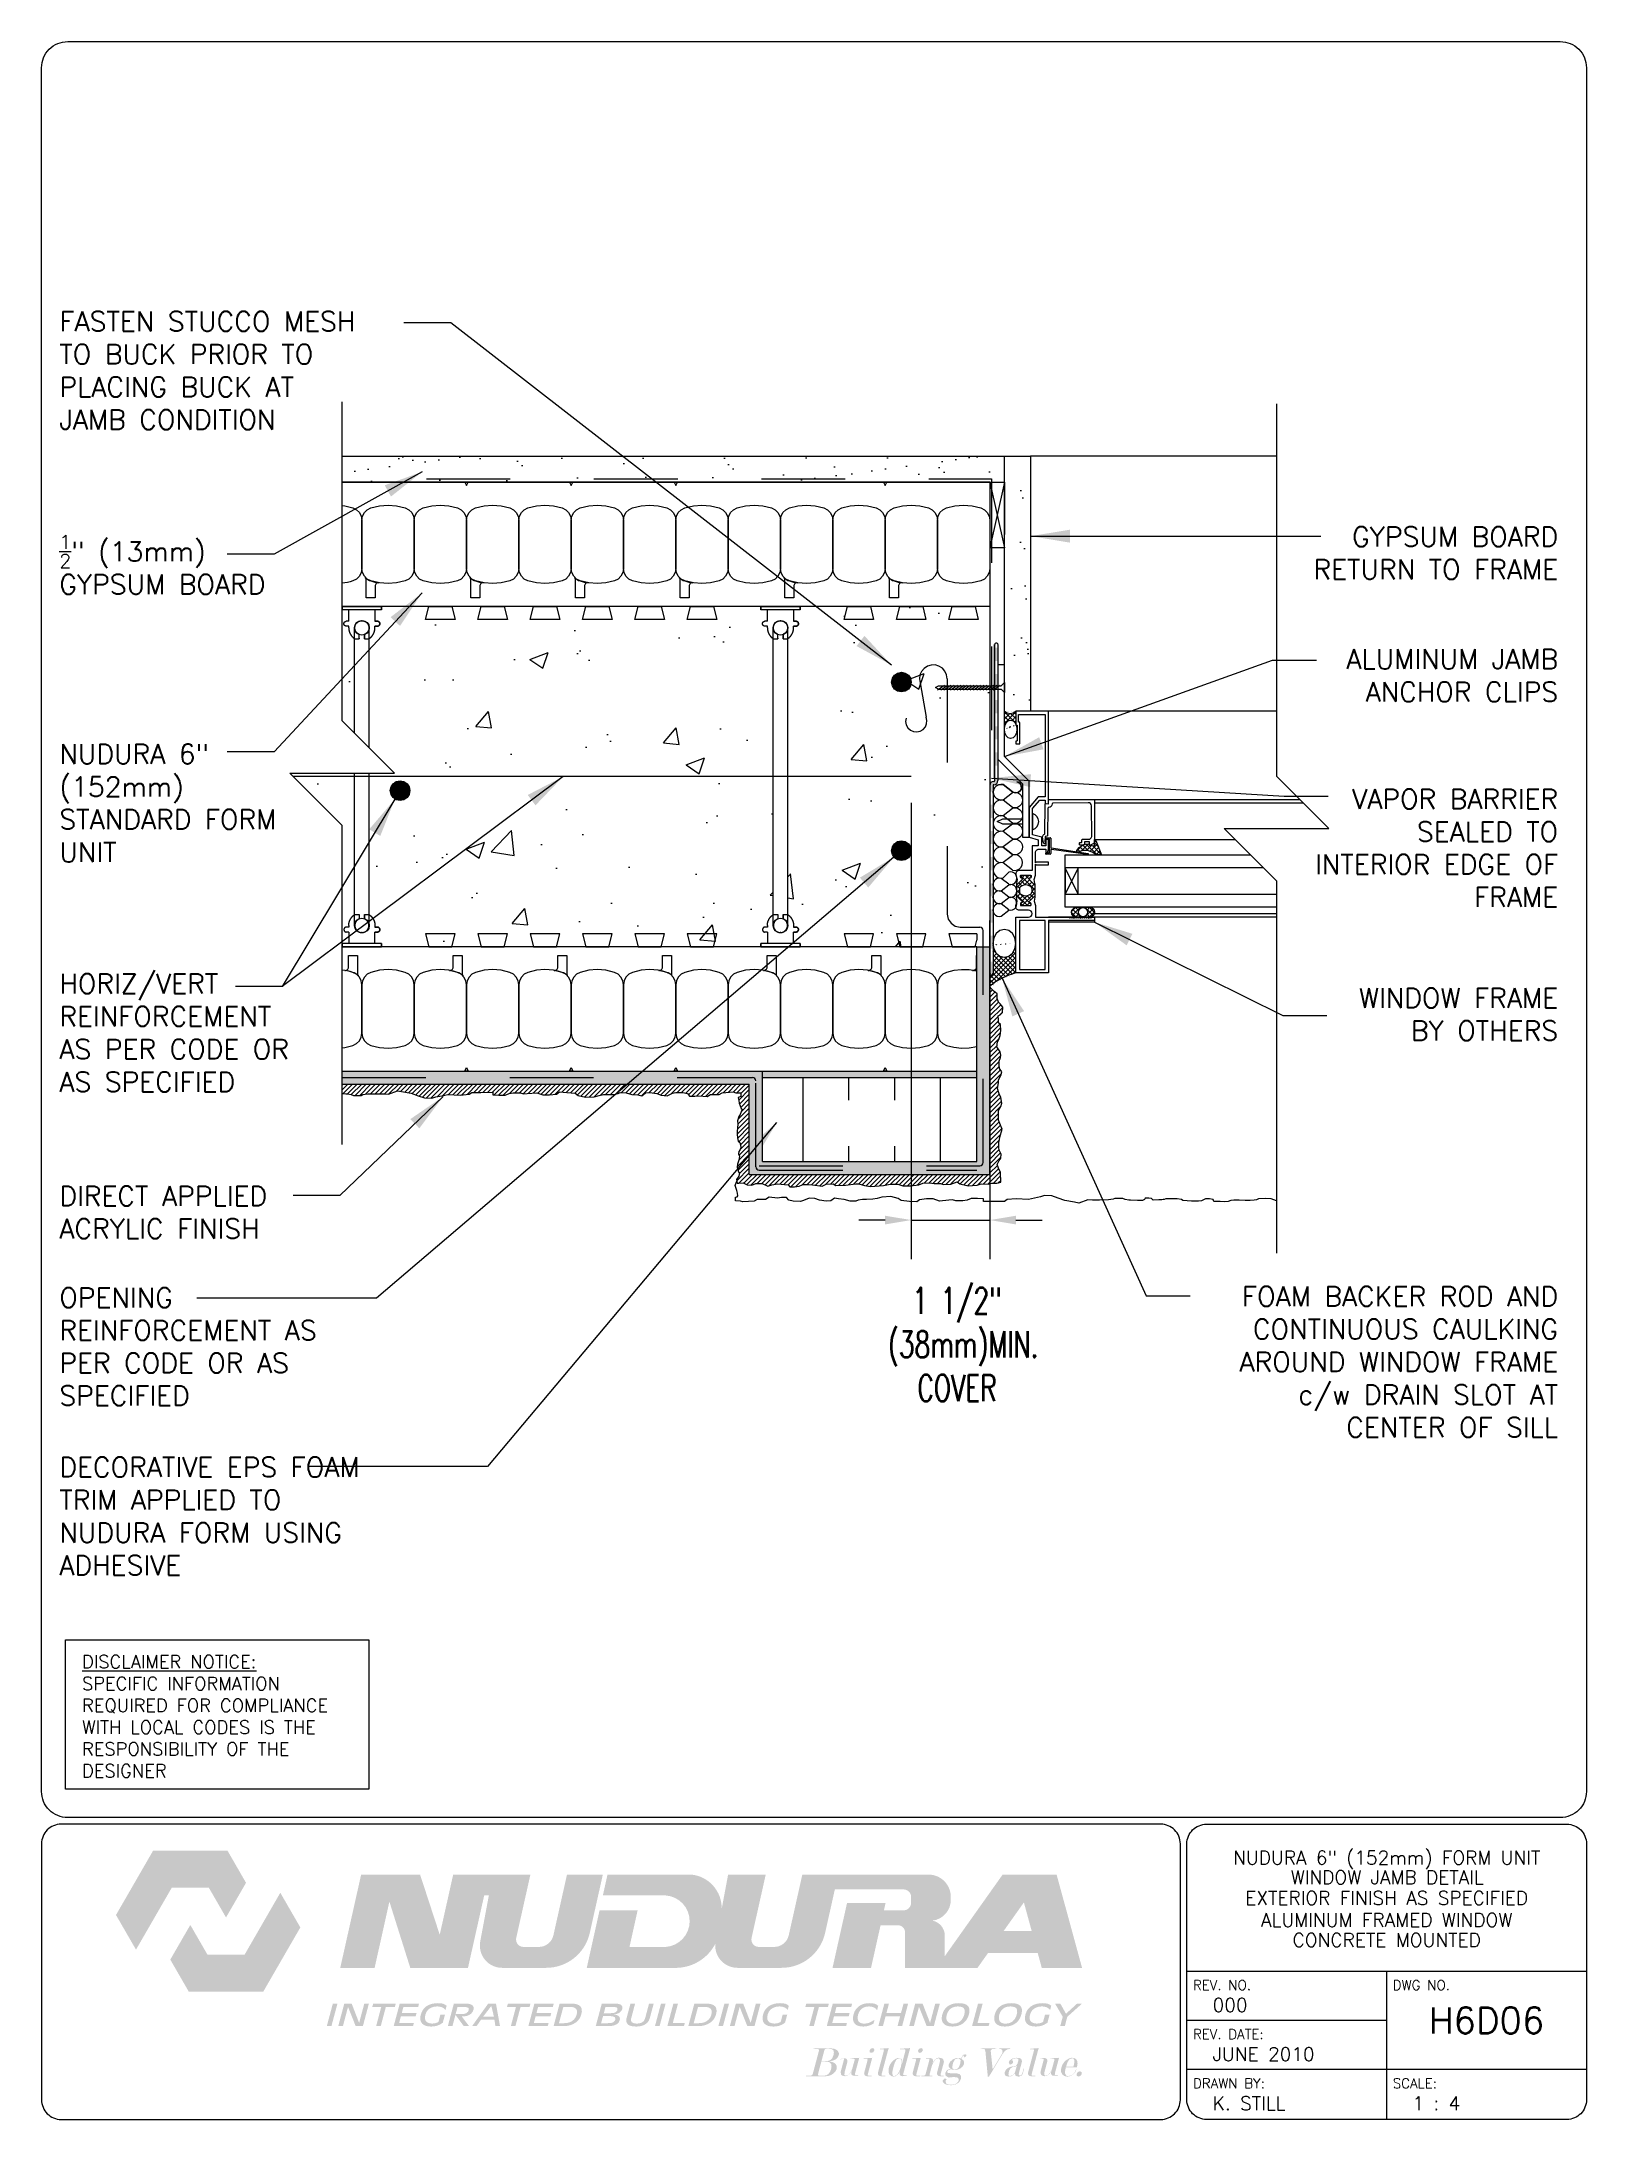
# Paper-space layout 'Layout1' of a CAD drawing. Header units: inches. Extents: x 0.42 to 7.8, y 0.49 to 10.41.
# The model-space entities are those that its viewports show. They can reach past a viewport. Long polylines and large blocks are cut down to what shows.
import ezdxf
from ezdxf.enums import TextEntityAlignment as Align

# ---------------------------------------------------------------- set-up
doc = ezdxf.new("R2010")
doc.units = ezdxf.units.IN
doc.header["$LTSCALE"] = 0.5
doc.header["$MEASUREMENT"] = 0
doc.linetypes.add('DASHED2', pattern=[0.375, 0.25, -0.125])
doc.linetypes.add('HIDDEN2', pattern=[0.1875, 0.125, -0.0625])
doc.layers.get('0').update_dxf_attribs({"linetype": 'CONTINUOUS'})
doc.layers.get('Defpoints').update_dxf_attribs({"linetype": 'CONTINUOUS'})
for name, color, linetype in [('HATCH', 12, 'CONTINUOUS'), ('LINE18', 9, 'CONTINUOUS'), ('line25', 2, 'CONTINUOUS'), ('LINE3', 3, 'CONTINUOUS'), ('LINE50', 5, 'CONTINUOUS'), ('LINE65', 3, 'CONTINUOUS'), ('LINE9', 9, 'CONTINUOUS'), ('LOGO', 7, 'CONTINUOUS'), ('TBK_LINE65', 3, 'CONTINUOUS'), ('TBK_TEXT', 4, 'CONTINUOUS'), ('TEXT', 4, 'CONTINUOUS')]:
    doc.layers.add(name, color=color, linetype=linetype)
doc.styles.add('DIM', font='romans.shx', dxfattribs={"width": 0.7})
doc.styles.add('ROMANS', font='romans')
doc.styles.get("Standard").update_dxf_attribs({"font": 'romans.shx'})
doc.dimstyles.new('ext_12', dxfattribs={"dimscale": 12, "dimtxt": 0.09375, "dimasz": 0.09375, "dimexe": 0.09375, "dimexo": 0.0625, "dimgap": 0.0625, "dimtad": 1, "dimdec": 1, "dimzin": 3, "dimdsep": 46, "dimlunit": 4, "dimtxsty": 'DIM', "dimcen": 0.09, "dimdle": 0.09375, "dimclrt": 4, "dimadec": 0, "dimazin": 0, "dimtfac": 1, "dimtdec": 1, "dimtmove": 2, "dimatfit": 3, "dimfxl": 0, "dimfrac": 2, "dimtolj": 1, "dimtzin": 0, "dimarcsym": 0})
doc.dimstyles.new('ext_8', dxfattribs={"dimscale": 8, "dimtxt": 0.09375, "dimasz": 0.09375, "dimexe": 0.09375, "dimexo": 0.0625, "dimgap": 0.0625, "dimtad": 1, "dimdec": 1, "dimzin": 3, "dimdsep": 46, "dimlunit": 4, "dimtxsty": 'DIM', "dimcen": 0.09, "dimdle": 0.09375, "dimclrt": 4, "dimadec": 0, "dimazin": 0, "dimtfac": 1, "dimtdec": 1, "dimtmove": 2, "dimatfit": 3, "dimfxl": 0, "dimfrac": 2, "dimtolj": 1, "dimtzin": 0, "dimarcsym": 0})

psp = doc.layouts.get("Layout1")

# ---------------------------------------------------------------- texts
at = {"layer": 'TBK_TEXT', "color": 7, "style": 'ROMANS'}
for s, p in [('REV. NO.', (5.9215, 1.107)), ('DWG NO.', (6.876, 1.107)), ('REV. DATE:', (5.9215, 0.8726)), ('DRAWN BY:', (5.9215, 0.6382)), ('SCALE:', (6.876, 0.6382))]:
    psp.add_text(s, height=0.04688, dxfattribs=at).set_placement(p)
at = {"layer": 'TEXT', "insert": (0.6134, 2.7065), "char_height": 0.0625, "width": 1.41371, "attachment_point": 1, "style": 'ROMANS'}
psp.add_mtext('{\\Fromans.shx|c1;\\LDISCLAIMER NOTICE:\\l\\PSPECIFIC INFORMATION REQUIRED FOR COMPLIANCE WITH LOCAL CODES IS THE RESPONSIBILITY OF THE DESIGNER}', dxfattribs=at)

msp = doc.modelspace()

# ---------------------------------------------------------------- texts
at = {"layer": 'TEXT'}
for s, insert, char_height, width, attachment_point in [('FASTEN STUCCO MESH TO BUCK PRIOR TO PLACING BUCK AT JAMB CONDITION', (2889.219, 511.2), 0.375, 6.32209, 4), ('GYPSUM BOARD RETURN TO FRAME', (2917.863, 508.212), 0.375, 5.51894, 3), ('\\A1;{\\H0.7x;\\S1/2;}" (13mm) GYPSUM BOARD', (2889.219, 507.492), 0.375, 4.76656, 4), ('ALUMINUM JAMB ANCHOR CLIPS', (2917.863, 505.873), 0.375, 4.59719, 3), ('\\A1;NUDURA 6" (152mm) STANDARD FORM UNIT', (2889.219, 502.935), 0.375, 5.49942, 4), ('VAPOR BARRIER SEALED TO INTERIOR EDGE OF FRAME', (2917.863, 503.201), 0.375, 5.38127, 3), ('HORIZ/VERT REINFORCEMENT AS PER CODE OR AS SPECIFIED', (2889.219, 498.546), 0.375, 5.30673, 4), (' {\\H0.52083x;WINDOW FRAME BY OTHERS}', (2917.863, 499.4), 0.72, 4.95539, 3), ('DIRECT APPLIED ACRYLIC FINISH', (2889.219, 495.114), 0.375, 6.32209, 4), ('\\A1;OPENING REINFORCEMENT AS PER CODE OR AS SPECIFIED', (2889.219, 492.549), 0.375, 6.32209, 4), ('{\\H0.52083x;FOAM BACKER ROD AND CONTINUOUS CAULKING AROUND WINDOW FRAME c/w DRAIN SLOT AT CENTER OF SILL} ', (2917.863, 493.697), 0.72, 7.07016, 3), ('\\A1;DECORATIVE EPS FOAM TRIM APPLIED TO NUDURA FORM USING ADHESIVE', (2889.219, 489.31), 0.375, 6.32209, 4)]:
    msp.add_mtext(s, dxfattribs=dict(at, insert=insert, char_height=char_height, width=width, attachment_point=attachment_point))

# ---------------------------------------------------------------- blocks, each defined once
blk = doc.blocks.new('TITLEBLOCK-Tag')
at = {"style": 'ROMANS'}
for tag, height, p in [('TITLE_LINE_1', 0.065, (0.927, -0.1328)), ('TITLE_LINE_2', 0.065, (0.9294, -0.2258)), ('CENTRE-LINE-3', 0.065, (0.927, -0.3246)), ('TITLE_LINE_4', 0.065, (0.927, -0.4299)), ('TITLE_LINE_5', 0.065, (0.927, -0.526)), ('DWG', 0.125, (1.4043, -0.9102))]:
    blk.add_attdef(tag, text='', height=height, dxfattribs=at).set_placement(p, align=Align.MIDDLE_CENTER)
for tag, p in [('LATEST_REVISION', (0.0954, -0.8366)), ('REVISION_DATE', (0.0954, -1.071)), ('DRAWN_BY', (0.0954, -1.3053)), ('SCALE', (1.0499, -1.3053))]:
    blk.add_attdef(tag, text='', height=0.065, dxfattribs=at).set_placement(p, align=Align.MIDDLE_LEFT)
blk = doc.blocks.new('WEB_6_CENTRE_TOP')
for p, q in [((5.688, 0.141), (0, 0.141)), ((5.688, -0.141), (0, -0.141))]:
    blk.add_line(p, q)
for centre in [(0, 0), (5.688, 0)]:
    blk.add_circle(centre, 0.141)
blk = doc.blocks.new('Connector')
blk.add_point((0.271, 0))
at = {"layer": 'LINE9'}
for p, q in [((0, 0.375), (0, -0.375)), ((0.062, -0.375), (0.062, 0.375)), ((0.281, 0.25), (0.062, 0.25))]:
    blk.add_line(p, q, dxfattribs=at)
for points, weights in [([(0.007, 0.375), (0.004, 0.375), (0, 0.375)], [1, 0.972587069138, 0.950305488115]), ([(0.327, 0.343), (0.308, 0.343), (0.281, 0.317), (0.281, 0.297)], [1, 0.85355339, 0.85355339, 1]), ([(0.328, 0.343), (0.327, 0.343), (0.327, 0.343)], [1, 0.70710678, 1]), ([(0.375, 0.297), (0.375, 0.317), (0.348, 0.343), (0.329, 0.343)], [1, 0.85355339, 0.85355339, 1]), ([(0.406, 0.25), (0.546, 0.25), (0.619, 0.131)], [0.958404415409, 0.794674173519, 0.864651571113]), ([(0.619, 0.052), (0.612, 0.049), (0.604, 0.049)], [0.83615024178, 0.892081430621, 1]), ([(0, -0.375), (0.004, -0.375), (0.007, -0.375)], [0.950305488115, 0.972587069138, 1]), ([(0.281, -0.297), (0.281, -0.317), (0.308, -0.343), (0.327, -0.343)], [1, 0.85355339, 0.85355339, 1]), ([(0.327, -0.343), (0.281, -0.343), (0.281, -0.297)], [1, 0.70710678, 1]), ([(0.329, -0.343), (0.348, -0.343), (0.375, -0.317), (0.375, -0.297)], [1, 0.85355339, 0.85355339, 1]), ([(0.375, -0.297), (0.375, -0.343), (0.329, -0.343)], [1, 0.70710678, 1]), ([(0.619, -0.131), (0.546, -0.25), (0.406, -0.25)], [0.864651574428, 0.794674169686, 0.958404415195]), ([(0.604, -0.049), (0.612, -0.049), (0.619, -0.052)], [1, 0.89208144177, 0.836150253337])]:
    blk.add_rational_spline(points, weights, degree=2, dxfattribs=at)
for points, degree in [([(0, 0.375), (0.002, 0.375), (0.005, 0.375), (0.007, 0.375)], 3), ([(0.007, 0.375), (0.021, 0.375), (0.051, 0.375), (0.062, 0.375), (0.062, 0.375)], 3), ([(0.281, 0.25), (0.281, 0.297)], 1), ([(0.327, 0.343), (0.327, 0.343), (0.328, 0.343), (0.328, 0.343)], 3), ([(0.328, 0.343), (0.329, 0.343), (0.329, 0.343), (0.329, 0.343)], 3), ([(0.375, 0.25), (0.375, 0.297)], 1), ([(0.406, 0.25), (0.375, 0.25)], 1), ([(0.604, 0.049), (0.532, 0.049)], 1), ([(0.604, 0.049), (0.609, 0.049), (0.614, 0.05), (0.619, 0.052)], 3), ([(0.619, 0.131), (0.619, 0.052)], 1), ([(0.007, -0.375), (0.005, -0.375), (0.002, -0.375), (0, -0.375)], 3), ([(0.062, -0.375), (0.062, -0.375), (0.051, -0.375), (0.021, -0.375), (0.007, -0.375)], 3), ([(0.062, -0.25), (0.281, -0.25)], 1), ([(0.281, -0.297), (0.281, -0.25)], 1), ([(0.281, -0.25), (0.281, -0.297)], 1), ([(0.328, -0.343), (0.328, -0.343), (0.327, -0.343), (0.327, -0.343)], 3), ([(0.329, -0.343), (0.329, -0.343), (0.329, -0.343), (0.328, -0.343)], 3), ([(0.375, -0.25), (0.375, -0.297)], 1), ([(0.375, -0.297), (0.375, -0.25)], 1), ([(0.406, -0.25), (0.375, -0.25)], 1), ([(0.532, -0.049), (0.604, -0.049)], 1), ([(0.604, -0.049), (0.58, -0.049), (0.556, -0.049), (0.532, -0.049)], 3), ([(0.619, -0.052), (0.614, -0.05), (0.609, -0.049), (0.604, -0.049)], 3), ([(0.619, -0.052), (0.619, -0.131)], 1)]:
    blk.add_open_spline(points, degree=degree, dxfattribs=at)
for points, weights, knots in [([(0.062, 0.375), (0.062, 0.375), (0.046, 0.375), (0.03, 0.375), (0.007, 0.375)], [0.868718858569, 0.861102746415, 1, 0.861102734288, 0.868718859898], [0, 0, 0, 0.5, 0.5, 1, 1, 1]), ([(0.532, 0.049), (0.472, 0.203), (0.333, 0.113), (0.157, 0), (0.333, -0.113), (0.472, -0.203), (0.532, -0.049)], [0.899508922286, 0.599718215298, 1, 0.54226024, 1, 0.599718224335, 0.899508908749], [0, 0, 0, 0.318112, 0.318112, 0.681888, 0.681888, 1, 1, 1]), ([(0.007, -0.375), (0.03, -0.375), (0.046, -0.375), (0.062, -0.375), (0.062, -0.375)], [0.868718859319, 0.861102739573, 1, 0.861102742958, 0.868718858948], [0, 0, 0, 0.5, 0.5, 1, 1, 1])]:
    blk.add_rational_spline(points, weights, degree=2, knots=knots, dxfattribs=at)
for points in [[(0.406, 0.25), (0.406, 0.25), (0.406, 0.25), (0.406, 0.25), (0.406, 0.25), (0.406, 0.25), (0.406, 0.25)], [(0.406, 0.25), (0.406, 0.25), (0.406, 0.25), (0.406, 0.25), (0.406, 0.25), (0.406, 0.25), (0.406, 0.25)], [(0.406, 0.25), (0.406, 0.25), (0.406, 0.25), (0.406, 0.25), (0.406, 0.25), (0.406, 0.25), (0.406, 0.25)], [(0.406, 0.25), (0.406, 0.25), (0.406, 0.25), (0.406, 0.25), (0.406, 0.25), (0.406, 0.25), (0.406, 0.25)], [(0.406, 0.25), (0.406, 0.25), (0.406, 0.25), (0.406, 0.25), (0.406, 0.25), (0.406, 0.25), (0.406, 0.25)], [(0.406, 0.25), (0.406, 0.25), (0.406, 0.25), (0.406, 0.25), (0.406, 0.25), (0.406, 0.25), (0.406, 0.25)], [(0.406, 0.25), (0.406, 0.25), (0.406, 0.25), (0.406, 0.25), (0.406, 0.25), (0.406, 0.25), (0.406, 0.25)], [(0.406, 0.25), (0.406, 0.25), (0.406, 0.25), (0.406, 0.25), (0.406, 0.25), (0.406, 0.25), (0.406, 0.25)], [(0.406, 0.25), (0.406, 0.25), (0.406, 0.25), (0.406, 0.25), (0.406, 0.25), (0.406, 0.25), (0.406, 0.25)], [(0.406, 0.25), (0.406, 0.25), (0.406, 0.25), (0.406, 0.25), (0.406, 0.25), (0.406, 0.25), (0.406, 0.25)], [(0.406, 0.25), (0.406, 0.25), (0.406, 0.25), (0.406, 0.25), (0.406, 0.25), (0.406, 0.25), (0.406, 0.25)], [(0.406, 0.25), (0.406, 0.25), (0.406, 0.25), (0.406, 0.25), (0.406, 0.25), (0.406, 0.25), (0.406, 0.25)], [(0.406, 0.25), (0.406, 0.25), (0.406, 0.25), (0.406, 0.25), (0.406, 0.25), (0.406, 0.25), (0.406, 0.25)], [(0.406, 0.25), (0.406, 0.25), (0.406, 0.25), (0.406, 0.25), (0.406, 0.25), (0.406, 0.25), (0.406, 0.25)], [(0.406, 0.25), (0.406, 0.25), (0.406, 0.25), (0.406, 0.25), (0.406, 0.25), (0.406, 0.25), (0.406, 0.25)], [(0.406, 0.25), (0.406, 0.25), (0.406, 0.25), (0.406, 0.25), (0.406, 0.25), (0.406, 0.25), (0.406, 0.25)], [(0.406, 0.25), (0.406, 0.25), (0.406, 0.25), (0.406, 0.25), (0.406, 0.25), (0.406, 0.25), (0.406, 0.25)], [(0.406, 0.25), (0.406, 0.25), (0.406, 0.25), (0.406, 0.25), (0.406, 0.25), (0.406, 0.25), (0.406, 0.25)], [(0.406, 0.25), (0.406, 0.25), (0.406, 0.25), (0.406, 0.25), (0.406, 0.25), (0.406, 0.25), (0.406, 0.25)], [(0.406, 0.25), (0.406, 0.25), (0.406, 0.25), (0.406, 0.25), (0.406, 0.25), (0.406, 0.25), (0.406, 0.25)], [(0.406, 0.25), (0.406, 0.25), (0.406, 0.25), (0.406, 0.25), (0.406, 0.25), (0.406, 0.25), (0.406, 0.25)], [(0.406, 0.25), (0.406, 0.25), (0.406, 0.25), (0.406, 0.25), (0.406, 0.25), (0.406, 0.25), (0.406, 0.25)], [(0.406, 0.25), (0.406, 0.25), (0.406, 0.25), (0.406, 0.25), (0.406, 0.25), (0.406, 0.25), (0.406, 0.25)], [(0.406, 0.25), (0.406, 0.25), (0.406, 0.25), (0.406, 0.25), (0.406, 0.25), (0.406, 0.25), (0.406, 0.25)], [(0.532, 0.049), (0.532, 0.049), (0.532, 0.049), (0.532, 0.049), (0.532, 0.049), (0.532, 0.049), (0.532, 0.049)], [(0.532, 0.049), (0.532, 0.049), (0.532, 0.049), (0.532, 0.049), (0.532, 0.049), (0.532, 0.049), (0.532, 0.049)], [(0.532, 0.049), (0.532, 0.049), (0.532, 0.049), (0.532, 0.049), (0.532, 0.049), (0.532, 0.049), (0.532, 0.049)], [(0.532, 0.049), (0.532, 0.049), (0.532, 0.049), (0.532, 0.049), (0.532, 0.049), (0.532, 0.049), (0.532, 0.049)], [(0.532, 0.049), (0.532, 0.049), (0.532, 0.049), (0.532, 0.049), (0.532, 0.049), (0.532, 0.049), (0.532, 0.049)], [(0.532, 0.049), (0.532, 0.049), (0.532, 0.049), (0.532, 0.049), (0.532, 0.049), (0.532, 0.049), (0.532, 0.049)], [(0.532, 0.049), (0.532, 0.049), (0.532, 0.049), (0.532, 0.049), (0.532, 0.049), (0.532, 0.049), (0.532, 0.049)], [(0.532, 0.049), (0.532, 0.049), (0.532, 0.049), (0.532, 0.049), (0.532, 0.049), (0.532, 0.049), (0.532, 0.049)], [(0.532, 0.049), (0.532, 0.049), (0.532, 0.049), (0.532, 0.049), (0.532, 0.049), (0.532, 0.049), (0.532, 0.049)], [(0.532, 0.049), (0.532, 0.049), (0.532, 0.049), (0.532, 0.049), (0.532, 0.049), (0.532, 0.049), (0.532, 0.049)], [(0.604, 0.049), (0.604, 0.049), (0.604, 0.049), (0.604, 0.049), (0.604, 0.049), (0.604, 0.049), (0.604, 0.049)], [(0.604, 0.049), (0.604, 0.049), (0.604, 0.049), (0.604, 0.049), (0.604, 0.049), (0.604, 0.049), (0.604, 0.049)], [(0.604, 0.049), (0.604, 0.049), (0.604, 0.049), (0.604, 0.049), (0.604, 0.049), (0.604, 0.049), (0.604, 0.049)], [(0.604, 0.049), (0.604, 0.049), (0.604, 0.049), (0.604, 0.049), (0.604, 0.049), (0.604, 0.049), (0.604, 0.049)], [(0.619, 0.131), (0.619, 0.131), (0.619, 0.131), (0.619, 0.131), (0.619, 0.131), (0.619, 0.131), (0.619, 0.131)], [(0.619, 0.131), (0.619, 0.131), (0.619, 0.131), (0.619, 0.131), (0.619, 0.131), (0.619, 0.131), (0.619, 0.131)], [(0.619, 0.131), (0.619, 0.131), (0.619, 0.131), (0.619, 0.131), (0.619, 0.131), (0.619, 0.131), (0.619, 0.131)], [(0.619, 0.131), (0.619, 0.131), (0.619, 0.131), (0.619, 0.131), (0.619, 0.131), (0.619, 0.131), (0.619, 0.131)], [(0.406, -0.25), (0.406, -0.25), (0.406, -0.25), (0.406, -0.25), (0.406, -0.25), (0.406, -0.25), (0.406, -0.25)], [(0.406, -0.25), (0.406, -0.25), (0.406, -0.25), (0.406, -0.25), (0.406, -0.25), (0.406, -0.25), (0.406, -0.25)], [(0.406, -0.25), (0.406, -0.25), (0.406, -0.25), (0.406, -0.25), (0.406, -0.25), (0.406, -0.25), (0.406, -0.25)], [(0.406, -0.25), (0.406, -0.25), (0.406, -0.25), (0.406, -0.25), (0.406, -0.25), (0.406, -0.25), (0.406, -0.25)], [(0.406, -0.25), (0.406, -0.25), (0.406, -0.25), (0.406, -0.25), (0.406, -0.25), (0.406, -0.25), (0.406, -0.25)], [(0.406, -0.25), (0.406, -0.25), (0.406, -0.25), (0.406, -0.25), (0.406, -0.25), (0.406, -0.25), (0.406, -0.25)], [(0.406, -0.25), (0.406, -0.25), (0.406, -0.25), (0.406, -0.25), (0.406, -0.25), (0.406, -0.25), (0.406, -0.25)], [(0.406, -0.25), (0.406, -0.25), (0.406, -0.25), (0.406, -0.25), (0.406, -0.25), (0.406, -0.25), (0.406, -0.25)], [(0.406, -0.25), (0.406, -0.25), (0.406, -0.25), (0.406, -0.25), (0.406, -0.25), (0.406, -0.25), (0.406, -0.25)], [(0.406, -0.25), (0.406, -0.25), (0.406, -0.25), (0.406, -0.25), (0.406, -0.25), (0.406, -0.25), (0.406, -0.25)], [(0.406, -0.25), (0.406, -0.25), (0.406, -0.25), (0.406, -0.25), (0.406, -0.25), (0.406, -0.25), (0.406, -0.25)], [(0.532, -0.049), (0.532, -0.049), (0.532, -0.049), (0.532, -0.049), (0.532, -0.049), (0.532, -0.049), (0.532, -0.049)], [(0.532, -0.049), (0.532, -0.049), (0.532, -0.049), (0.532, -0.049), (0.532, -0.049), (0.532, -0.049), (0.532, -0.049)], [(0.532, -0.049), (0.532, -0.049), (0.532, -0.049), (0.532, -0.049), (0.532, -0.049), (0.532, -0.049), (0.532, -0.049)], [(0.532, -0.049), (0.532, -0.049), (0.532, -0.049), (0.532, -0.049), (0.532, -0.049), (0.532, -0.049), (0.532, -0.049)], [(0.604, -0.049), (0.604, -0.049), (0.604, -0.049), (0.604, -0.049), (0.604, -0.049), (0.604, -0.049), (0.604, -0.049)], [(0.604, -0.049), (0.604, -0.049), (0.604, -0.049), (0.604, -0.049), (0.604, -0.049), (0.604, -0.049), (0.604, -0.049)], [(0.604, -0.049), (0.604, -0.049), (0.604, -0.049), (0.604, -0.049), (0.604, -0.049), (0.604, -0.049), (0.604, -0.049)], [(0.604, -0.049), (0.604, -0.049), (0.604, -0.049), (0.604, -0.049), (0.604, -0.049), (0.604, -0.049), (0.604, -0.049)], [(0.604, -0.049), (0.604, -0.049), (0.604, -0.049), (0.604, -0.049), (0.604, -0.049), (0.604, -0.049), (0.604, -0.049)], [(0.604, -0.049), (0.604, -0.049), (0.604, -0.049), (0.604, -0.049), (0.604, -0.049), (0.604, -0.049), (0.604, -0.049)], [(0.604, -0.049), (0.604, -0.049), (0.604, -0.049), (0.604, -0.049), (0.604, -0.049), (0.604, -0.049), (0.604, -0.049)], [(0.604, -0.049), (0.604, -0.049), (0.604, -0.049), (0.604, -0.049), (0.604, -0.049), (0.604, -0.049), (0.604, -0.049)], [(0.619, -0.131), (0.619, -0.131), (0.619, -0.131), (0.619, -0.131), (0.619, -0.131), (0.619, -0.131), (0.619, -0.131)], [(0.619, -0.131), (0.619, -0.131), (0.619, -0.131), (0.619, -0.131), (0.619, -0.131), (0.619, -0.131), (0.619, -0.131)], [(0.619, -0.131), (0.619, -0.131), (0.619, -0.131), (0.619, -0.131), (0.619, -0.131), (0.619, -0.131), (0.619, -0.131)], [(0.619, -0.131), (0.619, -0.131), (0.619, -0.131), (0.619, -0.131), (0.619, -0.131), (0.619, -0.131), (0.619, -0.131)]]:
    blk.add_open_spline(points, degree=3, knots=[0, 0, 0, 0, 1, 1, 1, 1, 1, 1, 1], dxfattribs=at)
blk = doc.blocks.new('*D6')
at = {"layer": 'Defpoints', "color": 0}
for p in [(2905.501, 503.44), (2907.001, 500.19), (2907.001, 494.968)]:
    blk.add_point(p, dxfattribs=at)
at = {"layer": 'TEXT', "color": 0, "lineweight": -2}
for p, q in [((2905.501, 502.94), (2905.501, 494.218)), ((2907.001, 499.69), (2907.001, 494.218)), ((2905.001, 494.968), (2904.501, 494.968)), ((2905.501, 494.968), (2907.001, 494.968)), ((2907.501, 494.968), (2908.001, 494.968))]:
    blk.add_line(p, q, dxfattribs=at)
at = {"layer": 'TEXT', "color": 0}
for points in [[(2905.001, 495.051), (2905.001, 494.885), (2905.501, 494.968)], [(2907.501, 495.051), (2907.501, 494.885), (2907.001, 494.968)]]:
    blk.add_solid(points, dxfattribs=at)
at = {"layer": 'TEXT', "color": 4, "insert": (2906.374, 492.594), "char_height": 0.5, "attachment_point": 5, "style": 'DIM'}
blk.add_mtext('\\A1;1 1/2" \\P (38mm)MIN. \\PCOVER', dxfattribs=at)

# ---------------------------------------------------------------- dimensions: what is measured, and where the dimension line sits
at = {"layer": 'TEXT'}
dim = msp.add_linear_dim(base=(2907.001, 494.968), p1=(2905.501, 503.44), p2=(2907.001, 500.19), text='<> \\P (38mm)MIN. \\PCOVER', dimstyle='ext_8', override={"dimtxt": 0.0625, "dimasz": 0.0625}, dxfattribs=at)
dim.commit()
dim.dimension.update_dxf_attribs({"geometry": '*D6', "text_midpoint": (2906.374, 492.594), "dimtype": 160})

# ---------------------------------------------------------------- hatches: boundary and pattern name
at = {"layer": 'HATCH'}
h = msp.add_hatch(dxfattribs=at)
h.set_pattern_fill('AR-SAND', color=256, scale=0.5)
h.set_pattern_definition([(37.5, (0, 0), (-0.03149668, 0.96341188), [0, -0.76, 0, -0.85, 0, -0.8125]), (7.5, (0, 0), (0.88488835, 1.41107303), [0, -0.41, 0, -0.685, 0, -0.2625]), (327.5, (-0.615, 0), (1.55707093, 0.00282953), [0, -0.25, 0, -0.9, 0, -1.175]), (317.5, (-0.615, 0), (1.5030633, 0.4388378), [0, -0.125, 0, -0.59, 0, -0.675])])
h.paths.add_polyline_path([(2907.782, 509.565), (2907.282, 509.565), (2907.282, 505.576), (2907.282, 504.69, 0.375193), (2907.5, 504.69), (2907.782, 504.69)])
h.paths.add_polyline_path([(2894.626, 509.565), (2894.626, 509.065), (2907.282, 509.065), (2907.282, 509.565)])
h = msp.add_hatch(dxfattribs=at)
h.set_pattern_fill('AR-CONC', color=256, scale=0.5)
h.set_pattern_definition([(50, (220.6828, -1.4953), (3.586301, -0.3137607), [0.375, -4.125]), (355, (220.6828, -1.4953), (-0.6937567, 3.7609607), [0.3, -3.3]), (100.45144, (220.9816, -1.5215), (2.8925442, 3.4472), [0.318701, -3.5057106]), (46.1842, (220.6828, -0.4953), (5.336207, -0.8275964), [0.5625, -6.1875]), (96.63564, (221.1275, -0.5643), (4.67331, 4.870593), [0.478052, -5.258569]), (351.18416, (220.683, -0.4953), (4.67331, 4.870593), [0.45, -4.95]), (21, (221.1828, -0.7453), (2.9845353, -2.0130945), [0.375, -4.125]), (326, (221.1828, -0.7453), (1.2165767, 3.62575), [0.3, -3.3]), (71.45144, (221.4315, -0.913), (4.201112, 1.6126558), [0.318701, -3.5057106]), (37.5, (220.6828, -1.4953), (0.0607993, 1.66446927), [0, -3.26, 0, -3.35, 0, -3.3125]), (7.5, (220.6828, -1.4953), (1.3153477, 1.9720586), [0, -1.91, 0, -3.185, 0, -1.2625]), (327.5, (219.5678, -1.4953), (2.6691122, -0.11277436), [0, -1.25, 0, -3.9, 0, -5.175]), (317.5, (219.0678, -1.4953), (2.9159308, 0.500525), [0, -1.625, 0, -2.59, 0, -3.675])])
h.paths.add_polyline_path([(2895.376, 506.69), (2902.626, 506.69), (2902.626, 506.628), (2902.751, 506.628), (2902.751, 506.409), (2902.703, 506.409), (2902.657, 506.361), (2902.703, 506.315), (2902.751, 506.315), (2902.773, 506.182), (2902.86, 506.078), (2902.86, 500.803), (2902.782, 500.718), (2902.751, 500.565), (2902.703, 500.565), (2902.657, 500.517), (2902.703, 500.471), (2902.751, 500.471), (2902.751, 500.253), (2902.626, 500.253), (2902.626, 500.19), (2895.376, 500.19), (2895.376, 500.253), (2895.251, 500.253), (2895.251, 500.471), (2895.297, 500.471), (2895.344, 500.517), (2895.311, 500.563), (2895.251, 500.565), (2895.228, 500.699), (2895.141, 500.803), (2895.141, 506.078), (2895.192, 506.124), (2895.228, 506.182), (2895.248, 506.247), (2895.251, 506.315), (2895.299, 506.315), (2895.331, 506.329), (2895.344, 506.361), (2895.332, 506.394), (2895.299, 506.409), (2895.251, 506.409), (2895.251, 506.628), (2895.376, 506.628)])
h.paths.add_polyline_path([(2903.376, 506.69), (2907.001, 506.69), (2907.001, 503.271), (2907.001, 500.69), (2907.001, 500.19), (2905.501, 500.19), (2903.376, 500.19), (2903.376, 500.253), (2903.251, 500.253), (2903.251, 500.471), (2903.299, 500.471), (2903.331, 500.485), (2903.344, 500.517), (2903.331, 500.551), (2903.299, 500.565), (2903.251, 500.565), (2903.248, 500.633), (2903.228, 500.699), (2903.192, 500.757), (2903.141, 500.803), (2903.141, 506.078), (2903.192, 506.124), (2903.228, 506.182), (2903.248, 506.247), (2903.251, 506.315), (2903.299, 506.315), (2903.344, 506.362), (2903.299, 506.409), (2903.251, 506.409), (2903.251, 506.628), (2903.376, 506.628)])
h.paths.add_polyline_path([(2894.626, 502.506), (2894.626, 500.253), (2894.751, 500.253), (2894.751, 500.471), (2894.703, 500.471), (2894.657, 500.517), (2894.703, 500.565), (2894.751, 500.565), (2894.782, 500.718), (2894.86, 500.803), (2894.86, 503.506), (2893.626, 503.506)])
h.paths.add_polyline_path([(2894.626, 506.628), (2894.626, 504.506), (2894.86, 504.272), (2894.86, 506.078), (2894.773, 506.182), (2894.751, 506.315), (2894.703, 506.315), (2894.657, 506.361), (2894.703, 506.409), (2894.751, 506.409), (2894.751, 506.628)])
h = msp.add_hatch(color=7, dxfattribs=at)
h.dxf.hatch_style = 1
h.paths.add_polyline_path([(2907.063, 499.902), (2907.001, 499.902), (2907.001, 499.684), (2907.001, 499.682, 1), (2907.063, 499.684)])
h.paths.add_polyline_path([(2907.063, 500.402), (2907.001, 500.402), (2907.001, 500.152), (2907.063, 500.152)])
h.paths.add_polyline_path([(2907.063, 500.902), (2907.001, 500.902), (2907.001, 500.652), (2907.063, 500.652)])
h.paths.add_polyline_path([(2907.063, 501.402), (2907.001, 501.402), (2907.001, 501.152), (2907.063, 501.152)])
h.paths.add_polyline_path([(2907.063, 501.902), (2907.001, 501.902), (2907.001, 501.652), (2907.063, 501.652)])
h.paths.add_polyline_path([(2907.063, 502.402), (2907.001, 502.402), (2907.001, 502.152), (2907.063, 502.152)])
h.paths.add_polyline_path([(2907.063, 502.902), (2907.001, 502.902), (2907.001, 502.652), (2907.063, 502.652)])
h.paths.add_polyline_path([(2907.063, 503.271, -0.414214), (2907.079, 503.286, 0.414214), (2907.157, 503.364), (2907.157, 503.402), (2907.094, 503.402), (2907.094, 503.364, -0.414214), (2907.079, 503.349, 0.414214), (2907.001, 503.271), (2907.001, 503.152), (2907.063, 503.152)])
h.paths.add_polyline_path([(2907.157, 503.902), (2907.094, 503.902), (2907.094, 503.652), (2907.157, 503.652)])
h.paths.add_polyline_path([(2907.157, 504.402), (2907.094, 504.402), (2907.094, 504.152), (2907.157, 504.152)])
h.paths.add_polyline_path([(2907.157, 504.902), (2907.094, 504.902), (2907.094, 504.652), (2907.157, 504.652)])
h.paths.add_polyline_path([(2907.157, 505.402), (2907.094, 505.402), (2907.094, 505.152), (2907.157, 505.152)])
h.paths.add_polyline_path([(2907.157, 505.902), (2907.094, 505.902), (2907.094, 505.652), (2907.157, 505.652)])
h = msp.add_hatch(dxfattribs=at)
h.set_pattern_fill('ANSI37', color=256, scale=0.5, angle=90, style=0)
h.set_pattern_definition([(135, (4.23245, 22.011836), (-0.0441941738, -0.0441941738), []), (225, (4.23245, 22.011836), (0.0441941738, -0.0441941738), [])])
edge = h.paths.add_edge_path()
edge.add_arc((2907.391, 504.815), 0.166, 228.8686, 311.1314, ccw=False)
edge.add_line((2907.282, 504.69), (2907.282, 504.346))
edge.add_ellipse((2907.4, 504.346), major_axis=(0, 0.175), ratio=0.676668, start_angle=-777.3194, end_angle=-630, ccw=False)
edge.add_line((2907.5, 504.441), (2907.5, 504.69))
edge = h.paths.add_edge_path()
edge.add_ellipse((2907.281, 500.254), major_axis=(0, 0.266), ratio=0.82418, start_angle=816.6714, end_angle=990, ccw=False)
edge.add_line((2907.063, 500.223), (2907.063, 499.684))
edge.add_arc((2907.032, 499.683), 0.0313, -177.6072, 2.3928, ccw=False)
edge.add_line((2907.001, 499.682), (2907.001, 499.434))
edge.add_arc((2907.762, 498.562), 1.158, 103.0466, 131.1222, ccw=False)
edge.add_line((2907.501, 499.69), (2907.501, 500.254))
h = msp.add_hatch(dxfattribs=at)
h.set_pattern_fill('ANSI37', color=256, scale=0.5, angle=90, style=0)
h.set_pattern_definition([(135, (3429.118, -2219.69785), (-0.0441941738, -0.0441941738), []), (225, (3429.118, -2219.69785), (0.0441941738, -0.0441941738), [])])
h.paths.add_polyline_path([(2908.659, 500.945), (2908.906, 500.945, -0.973119), (2908.912, 500.755), (2908.659, 500.755, -1.00028)])
h.paths.add_polyline_path([(2908.783, 500.763, 1), (2908.783, 500.938, 1)], flags=16)
h.paths.add_polyline_path([(2909.001, 502.116), (2909.001, 502.241, -0.392741), (2909.027, 502.221), (2909.138, 501.945), (2909.033, 501.945, 0.314564), (2908.69, 501.999), (2908.663, 502.003), (2908.663, 502.03, -0.149443), (2908.782, 502.132), (2908.783, 502.132, 0.192913), (2908.804, 502.14, -0.089226), (2908.898, 502.155), (2908.901, 502.136, 0.315299), (2908.904, 502.133)])
h.paths.add_polyline_path([(2907.622, 501.478, 0.772598), (2907.607, 501.503, -0.343149), (2907.596, 501.508), (2907.587, 501.524, -0.131652), (2907.586, 501.528), (2907.586, 501.547, -0.414214), (2907.594, 501.555), (2907.783, 501.555, -0.414214), (2907.791, 501.547), (2907.791, 501.528, -0.131652), (2907.789, 501.524), (2907.78, 501.508, -0.343149), (2907.769, 501.503, 0.772598), (2907.754, 501.478), (2907.861, 501.371), (2907.861, 501.164), (2907.754, 501.057, 0.772598), (2907.769, 501.032, -0.343149), (2907.78, 501.027), (2907.789, 501.011, -0.131652), (2907.791, 501.007), (2907.791, 500.988, -0.414214), (2907.783, 500.98), (2907.594, 500.98, -0.414214), (2907.586, 500.988), (2907.586, 501.007, -0.131652), (2907.587, 501.011), (2907.596, 501.027, -0.343149), (2907.607, 501.032, 0.772598), (2907.622, 501.057), (2907.515, 501.164), (2907.515, 501.371)])
h.paths.add_polyline_path([(2907.803, 501.295), (2907.803, 501.24, -0.323848), (2907.762, 501.183, -0.326502), (2907.614, 501.183, -0.323848), (2907.573, 501.24), (2907.573, 501.295, -0.323848), (2907.614, 501.352, -0.326502), (2907.762, 501.352, -0.323848)], flags=16)
h = msp.add_hatch(dxfattribs=at)
h.set_pattern_fill('AR-SAND', color=256, scale=0.05)
h.set_pattern_definition([(37.5, (220.682774, -1.49531), (-0.003149668, 0.0963411885), [0, -0.076, 0, -0.085, 0, -0.08125]), (7.5, (220.68277, -1.49531), (0.088488835, 0.141107303), [0, -0.041, 0, -0.0685, 0, -0.02625]), (327.5, (220.621274, -1.49531), (0.155707093, 0.0002829527), [0, -0.025, 0, -0.09, 0, -0.1175]), (317.5, (220.62127, -1.49531), (0.15030633, 0.043883778), [0, -0.0125, 0, -0.059, 0, -0.0675])])
h.paths.add_polyline_path([(2906.751, 497.815), (2902.655, 497.815), (2902.655, 497.69), (2906.751, 497.69)])
h.paths.add_polyline_path([(2907.001, 495.84), (2906.751, 495.84), (2906.751, 500.19), (2907.001, 500.19)])
h.paths.add_polyline_path([(2902.655, 496.09), (2907.001, 496.09), (2907.001, 495.84), (2902.655, 495.84)])
h.paths.add_polyline_path([(2902.405, 497.565), (2902.655, 497.565), (2902.655, 495.84), (2902.405, 495.84)])
h.paths.add_polyline_path([(2906.751, 496.09), (2907.001, 496.09), (2907.001, 495.84), (2906.751, 495.84)], flags=16)
h.paths.add_polyline_path([(2894.626, 497.815), (2894.626, 497.565), (2902.655, 497.565), (2902.655, 497.815)])
h = msp.add_hatch(dxfattribs=at)
h.set_pattern_fill('ANSI31', color=256, scale=0.5)
h.set_pattern_definition([(45, (4.23245, 22.011836), (-0.0441941738, 0.0441941738), [])])
h.paths.add_polyline_path([(2886.058, 497.386), (2886.057, 497.386), (2886.051, 497.382)])
h.paths.add_polyline_path([(2894.626, 497.565), (2894.626, 497.388), (2894.693, 497.382), (2894.726, 497.382), (2894.794, 497.368), (2894.841, 497.35), (2894.989, 497.35), (2895.021, 497.364), (2895.115, 497.379), (2895.287, 497.382), (2895.421, 497.382), (2895.511, 497.375), (2895.68, 497.44), (2895.759, 497.426), (2895.946, 497.39), (2896.076, 497.343), (2896.198, 497.303), (2896.335, 497.296), (2896.414, 497.321), (2896.526, 497.343), (2896.644, 497.368), (2896.878, 497.357), (2897.051, 497.372), (2897.101, 497.408), (2897.274, 497.408), (2897.504, 497.411), (2897.504, 497.361), (2897.616, 497.354), (2897.738, 497.354), (2897.814, 497.386), (2897.893, 497.397), (2898.03, 497.397), (2898.091, 497.379), (2898.163, 497.386), (2898.343, 497.4), (2898.462, 497.361), (2898.588, 497.361), (2898.721, 497.375), (2898.779, 497.415), (2898.917, 497.408), (2899.075, 497.393), (2899.133, 497.35), (2899.273, 497.314), (2899.443, 497.325), (2899.533, 497.35), (2899.619, 497.364), (2899.734, 497.368), (2899.813, 497.368), (2899.896, 497.386), (2899.939, 497.404), (2900.051, 497.4), (2900.163, 497.368), (2900.274, 497.361), (2900.349, 497.343), (2900.421, 497.397), (2900.507, 497.404), (2900.637, 497.386), (2900.723, 497.354), (2900.835, 497.343), (2900.939, 497.39), (2901, 497.408), (2901.137, 497.404), (2901.223, 497.386), (2901.263, 497.336), (2901.364, 497.336), (2901.439, 497.343), (2901.598, 497.328), (2901.666, 497.368), (2901.828, 497.368), (2901.886, 497.4), (2902.098, 497.415), (2902.149, 497.4), (2902.242, 497.397), (2902.242, 497.328), (2902.21, 497.318), (2902.195, 497.303), (2902.203, 497.253), (2902.213, 497.199), (2902.249, 497.102), (2902.267, 497.084), (2902.228, 496.986), (2902.203, 496.947), (2902.181, 496.864), (2902.188, 496.799), (2902.175, 496.661), (2902.175, 496.611), (2902.182, 496.542), (2902.193, 496.474), (2902.225, 496.449), (2902.236, 496.405), (2902.243, 496.351), (2902.225, 496.305), (2902.204, 496.276), (2902.2, 496.236), (2902.218, 496.189), (2902.207, 496.114), (2902.182, 496.038), (2902.175, 495.981), (2902.197, 495.891), (2902.218, 495.876), (2902.207, 495.804), (2902.161, 495.743), (2902.175, 495.675), (2902.207, 495.671), (2902.29, 495.682), (2902.362, 495.642), (2902.452, 495.635), (2902.528, 495.664), (2902.625, 495.667), (2902.65, 495.667), (2902.758, 495.613), (2902.837, 495.642), (2902.945, 495.66), (2903.151, 495.639), (2903.179, 495.602), (2903.266, 495.602), (2903.356, 495.617), (2903.417, 495.642), (2903.449, 495.646), (2903.536, 495.649), (2903.611, 495.642), (2903.797, 495.617), (2903.877, 495.656), (2904.01, 495.663), (2904.057, 495.627), (2904.244, 495.635), (2904.442, 495.663), (2904.496, 495.663), (2904.604, 495.631), (2904.723, 495.609), (2904.885, 495.624), (2904.971, 495.631), (2905.097, 495.653), (2905.241, 495.656), (2905.342, 495.624), (2905.489, 495.62), (2905.648, 495.642), (2905.724, 495.674), (2905.85, 495.681), (2905.94, 495.667), (2906.058, 495.667), (2906.116, 495.649), (2906.256, 495.656), (2906.375, 495.699), (2906.432, 495.66), (2906.587, 495.62), (2906.76, 495.638), (2906.835, 495.66), (2906.976, 495.656), (2907.001, 495.669), (2907.035, 495.674), (2907.136, 495.671), (2907.215, 495.689), (2907.205, 495.879), (2907.165, 495.959), (2907.14, 496.031), (2907.179, 496.103), (2907.212, 496.153), (2907.219, 496.229), (2907.183, 496.304), (2907.176, 496.355), (2907.172, 496.448), (2907.187, 496.509), (2907.194, 496.549), (2907.237, 496.702), (2907.208, 496.781), (2907.169, 496.875), (2907.165, 496.986), (2907.169, 497.062), (2907.212, 497.138), (2907.23, 497.202), (2907.212, 497.31), (2907.183, 497.382), (2907.147, 497.48), (2907.169, 497.588), (2907.169, 497.649), (2907.212, 497.728), (2907.23, 497.8), (2907.19, 497.865), (2907.183, 497.919), (2907.183, 498.005), (2907.208, 498.074), (2907.212, 498.117), (2907.197, 498.182), (2907.176, 498.218), (2907.136, 498.275), (2907.151, 498.374), (2907.176, 498.421), (2907.201, 498.493), (2907.212, 498.593), (2907.205, 498.705), (2907.169, 498.734), (2907.165, 498.791), (2907.162, 498.871), (2907.198, 498.892), (2907.244, 498.935), (2907.248, 499.036), (2907.198, 499.097), (2907.169, 499.133), (2907.144, 499.202), (2907.144, 499.241), (2907.14, 499.288), (2907.108, 499.314), (2907.086, 499.335), (2907.061, 499.36), (2907.028, 499.393), (2907.009, 499.417), (2907.005, 499.424), (2907.001, 499.434), (2907.001, 495.84), (2902.405, 495.84), (2902.405, 497.565)])
h.paths.add_polyline_path([(2886.425, 497.382), (2886.423, 497.382), (2886.407, 497.372)])
h = msp.add_hatch(dxfattribs=at)
h.set_pattern_fill('INSUL', color=256, scale=7, angle=90)
h.set_pattern_definition([(90, (220.6828, -1.4953), (-2.625, 2e-16), []), (90, (219.8078, -1.4953), (-2.625, 2e-16), [0.875, -0.875]), (90, (218.9328, -1.4953), (-2.625, 2e-16), [0.875, -0.875])])
h.paths.add_polyline_path([(2906.751, 497.69), (2902.655, 497.69), (2902.655, 496.09), (2906.751, 496.09)])
at = {"layer": 'LINE65'}
for points in [[(2905.126, 505.247, 1), (2905.501, 505.247, 1)], [(2895.544, 503.173, 1), (2895.919, 503.173, 1)], [(2905.126, 502.025, 1), (2905.501, 502.025, 1)]]:
    msp.add_hatch(color=256, dxfattribs=at).paths.add_polyline_path(points)

# ---------------------------------------------------------------- linework, layer by layer
at = {"layer": 'HATCH'}
for p, q in [((2912.479, 509.565), (2907.782, 509.565)), ((2907.001, 509.065), (2907.282, 507.815)), ((2907.282, 509.065), (2907.001, 507.815)), ((2912.479, 504.69), (2908.125, 504.69)), ((2909.001, 503.004), (2912.926, 503.004)), ((2909.001, 502.241), (2911.689, 502.241)), ((2907.258, 502.091), (2907.438, 501.953)), ((2907.438, 501.953), (2907.258, 502.091)), ((2907.258, 501.804), (2907.438, 501.942)), ((2907.364, 501.383), (2907.218, 501.494)), ((2907.438, 501.654), (2907.258, 501.792)), ((2907.258, 501.505), (2907.364, 501.616)), ((2907.218, 501.261), (2907.364, 501.373)), ((2907.364, 501.14), (2907.218, 501.251)), ((2907.218, 501.018), (2907.364, 501.13)), ((2907.515, 501.395), (2907.515, 501.14)), ((2907.861, 501.395), (2907.861, 501.14)), ((2907.364, 500.897), (2907.218, 501.008)), ((2907.218, 500.775), (2907.364, 500.887)), ((2912.479, 500.755), (2908.125, 500.755)), ((2912.479, 500.82), (2908.997, 500.82))]:
    msp.add_line(p, q, dxfattribs=at)
at = {"layer": 'HATCH', "color": 4, "linetype": 'DASHED2', "ltscale": 0.5}
for p, q in [((2896.237, 509.128), (2907.032, 509.128)), ((2907.032, 509.128), (2907.032, 503.411))]:
    msp.add_line(p, q, dxfattribs=at)
at = {"layer": 'HATCH'}
msp.add_lwpolyline([(2907.259, 502.999, -1.33151), (2907.259, 503.287), (2907.438, 503.149, 1.253869), (2907.516, 503.343, -1.253869), (2907.438, 503.149), (2907.259, 503.287, 1.33151), (2907.259, 502.999), (2907.438, 503.137, -1.33151), (2907.438, 502.85), (2907.259, 502.988, 1.33151), (2907.259, 502.7), (2907.438, 502.838, -1.33151), (2907.438, 502.551), (2907.259, 502.689, 1.33151), (2907.259, 502.402), (2907.438, 502.539, -1.33151), (2907.438, 502.252), (2907.259, 502.39, 1.33151), (2907.259, 502.103), (2907.438, 502.24, -1.33151), (2907.438, 501.953)], format="xyb", dxfattribs=at)
at = {"layer": 'HATCH', "flags": 128}
msp.add_lwpolyline([(2909.001, 502.94), (2912.99, 502.94)], dxfattribs=at)
at = {"layer": 'HATCH'}
for points in [[(2909.001, 502.116), (2909.001, 502.241), (2909.003, 502.241, -0.36397), (2909.027, 502.221), (2909.138, 501.945), (2909.033, 501.945, 0.314564), (2908.69, 501.999), (2908.663, 502.003), (2908.663, 502.03, -0.264552), (2908.898, 502.155), (2908.901, 502.136, 0.315299), (2908.904, 502.133)], [(2907.772, 501.348, -0.273456), (2907.803, 501.295), (2907.803, 501.24, -0.273456), (2907.772, 501.188), (2907.748, 501.175, -0.256981), (2907.628, 501.175), (2907.604, 501.188, -0.273456), (2907.573, 501.24), (2907.573, 501.295, -0.273456), (2907.604, 501.348), (2907.628, 501.361, -0.256981), (2907.748, 501.361)], [(2908.912, 500.755), (2908.659, 500.755, -1), (2908.659, 500.945), (2908.906, 500.945, -0.973119)]]:
    msp.add_lwpolyline(points, format="xyb", close=True, dxfattribs=at)
msp.add_lwpolyline([(2912.479, 495.338), (2912.381, 495.371), (2912.277, 495.379), (2912.136, 495.371), (2912.1, 495.357), (2912.057, 495.346), (2911.978, 495.343), (2911.88, 495.343), (2911.769, 495.35), (2911.664, 495.35), (2911.61, 495.339), (2911.556, 495.321), (2911.488, 495.317), (2911.402, 495.321), (2911.312, 495.321), (2911.286, 495.321), (2911.272, 495.364), (2911.2, 495.371), (2911.124, 495.371), (2911.085, 495.353), (2911.045, 495.335), (2910.988, 495.332), (2910.93, 495.332), (2910.858, 495.332), (2910.772, 495.335), (2910.689, 495.339), (2910.665, 495.361), (2910.582, 495.371), (2910.51, 495.371), (2910.434, 495.371), (2910.366, 495.371), (2910.333, 495.364), (2910.312, 495.361), (2910.29, 495.357), (2910.233, 495.357), (2910.121, 495.346), (2910.089, 495.382), (2910.038, 495.389), (2909.973, 495.386), (2909.959, 495.361), (2909.919, 495.343), (2909.822, 495.339), (2909.689, 495.35), (2909.657, 495.35), (2909.588, 495.364), (2909.541, 495.382), (2909.394, 495.382), (2909.361, 495.368), (2909.268, 495.353), (2909.095, 495.35), (2908.962, 495.35), (2908.872, 495.357), (2908.702, 495.292), (2908.623, 495.307), (2908.436, 495.343), (2908.306, 495.389), (2908.184, 495.429), (2908.047, 495.436), (2907.968, 495.411), (2907.856, 495.389), (2907.739, 495.364), (2907.505, 495.375), (2907.332, 495.36), (2907.281, 495.324), (2907.109, 495.324), (2906.878, 495.321), (2906.878, 495.371), (2906.766, 495.378), (2906.644, 495.378), (2906.568, 495.346), (2906.489, 495.335), (2906.352, 495.335), (2906.291, 495.353), (2906.219, 495.346), (2906.039, 495.332), (2905.92, 495.371), (2905.794, 495.371), (2905.661, 495.357), (2905.604, 495.317), (2905.465, 495.324), (2905.307, 495.339), (2905.249, 495.382), (2905.109, 495.418), (2904.94, 495.407), (2904.85, 495.382), (2904.763, 495.368), (2904.648, 495.364), (2904.569, 495.364), (2904.486, 495.346), (2904.443, 495.328), (2904.331, 495.332), (2904.22, 495.364), (2904.108, 495.371), (2904.034, 495.389), (2903.962, 495.335), (2903.875, 495.328), (2903.746, 495.346), (2903.659, 495.379), (2903.548, 495.389), (2903.443, 495.343), (2903.382, 495.325), (2903.245, 495.328), (2903.159, 495.346), (2903.119, 495.397), (2903.019, 495.397), (2902.943, 495.389), (2902.785, 495.404), (2902.716, 495.364), (2902.554, 495.364), (2902.497, 495.332), (2902.284, 495.317), (2902.234, 495.332), (2902.14, 495.335), (2902.14, 495.404), (2902.173, 495.415), (2902.187, 495.429), (2902.18, 495.479), (2902.169, 495.533), (2902.133, 495.631), (2902.144, 495.649), (2902.168, 495.709)], dxfattribs=at)
msp.add_circle((2908.783, 500.85), 0.0875, dxfattribs=at)
for centre, radius, start, end in [((2907.217, 501.947), 0.149, 73.8151, 286.1849), ((2907.217, 501.947), 0.149, 73.8151, 286.1849), ((2907.48, 501.798), 0.149, 253.8151, 106.1849), ((2907.184, 501.378), 0.122, 73.8151, 286.1849), ((2907.217, 501.648), 0.149, 73.8151, 286.1849), ((2907.398, 501.499), 0.122, 253.8151, 106.1849), ((2907.184, 501.135), 0.122, 73.8151, 286.1849), ((2907.398, 501.256), 0.122, 253.8151, 106.1849), ((2907.398, 501.013), 0.122, 253.8151, 106.1849), ((2907.184, 500.892), 0.122, 73.8151, 286.1849)]:
    msp.add_arc(centre, radius, start, end, dxfattribs=at)
at = {"layer": 'LINE18'}
for p, q in [((2908.439, 501.945), (2911.985, 501.945)), ((2908.439, 500.945), (2908.439, 501.945)), ((2909, 500.661), (2908.125, 500.661)), ((2908.125, 500.661), (2908.125, 499.705)), ((2912.479, 500.945), (2908.439, 500.945)), ((2909, 500.755), (2909, 500.661))]:
    msp.add_line(p, q, dxfattribs=at)
for points in [[(2907.893, 501.756), (2908.125, 501.756), (2908.125, 501.806), (2907.893, 501.806), (2907.876, 501.796), (2907.876, 501.992, -0.414214), (2907.938, 502.054), (2908.075, 502.054), (2908.075, 501.992), (2908.084, 501.992, 0.325505), (2908.112, 502.013), (2908.125, 502.054), (2908.125, 502.227, 0.414214), (2908.11, 502.242), (2908.09, 502.242, 0.414214), (2908.075, 502.227), (2908.075, 502.119), (2907.993, 502.119), (2907.993, 502.284), (2907.817, 502.331), (2907.817, 502.831), (2907.958, 502.992), (2908.06, 502.992), (2908.06, 502.94, 0.36397), (2908.069, 502.93), (2908.114, 502.922, 0.466308), (2908.125, 502.932), (2908.125, 504.69), (2907.5, 504.69), (2907.5, 504.435, 0.414214), (2907.51, 504.425), (2907.515, 504.425, -0.414214), (2907.525, 504.415), (2907.525, 504.13, -0.414214), (2907.515, 504.12), (2907.51, 504.12, 0.414214), (2907.5, 504.11), (2907.5, 504.075, 0.414214), (2907.51, 504.065), (2907.565, 504.065, 0.414214), (2907.575, 504.075), (2907.575, 504.47, 0.414214), (2907.565, 504.48), (2907.56, 504.48, -0.414214), (2907.55, 504.49), (2907.55, 504.625), (2908.06, 504.625), (2908.06, 503.057), (2907.926, 503.057), (2907.752, 502.853), (2907.752, 502.281), (2907.928, 502.234), (2907.928, 502.119), (2907.811, 502.119), (2907.811, 501.645), (2907.559, 501.645, 0.414214), (2907.501, 501.587), (2907.501, 501.564, 0.065543), (2907.501, 501.558), (2907.524, 501.473), (2907.515, 501.396, 0.713293), (2907.532, 501.388), (2907.622, 501.478, 0.772598), (2907.607, 501.503, -0.343149), (2907.596, 501.508), (2907.587, 501.524, -0.131652), (2907.586, 501.528), (2907.586, 501.547, -0.414214), (2907.594, 501.555), (2907.783, 501.555, -0.414214), (2907.791, 501.547), (2907.791, 501.528, -0.131652), (2907.789, 501.524), (2907.78, 501.508, -0.343149), (2907.769, 501.503, 0.772598), (2907.754, 501.478), (2907.844, 501.388, 0.713293), (2907.861, 501.396), (2907.852, 501.473), (2907.875, 501.558, 0.065543), (2907.876, 501.564), (2907.876, 501.766)], [(2908.748, 502.182, 0.414214), (2908.763, 502.197), (2908.763, 502.229, -0.414214), (2908.778, 502.244), (2908.888, 502.244, 0.418403), (2908.95, 502.307), (2908.942, 502.884, 0.413933), (2908.881, 502.943), (2908.21, 502.934, 0.407793), (2908.195, 502.92, -0.413876), (2908.125, 502.85, 0.412234), (2908.11, 502.835), (2908.102, 502.317, -0.339454), (2908.091, 502.303), (2908.057, 502.294), (2908.056, 502.187), (2908.061, 502.187, -1), (2908.06, 502.157), (2908.054, 502.157, -0.372719), (2908.025, 502.183), (2908.022, 502.203), (2908.011, 502.289, -0.380036), (2908.048, 502.344), (2908.053, 502.345), (2908.061, 502.913, -0.457705), (2908.078, 502.928), (2908.125, 502.92), (2908.125, 503.004), (2909.001, 503.004), (2909.001, 502.184, -0.267949), (2908.993, 502.171), (2908.929, 502.134, -0.57735), (2908.907, 502.147), (2908.907, 502.194), (2908.813, 502.194), (2908.813, 502.162, -0.414214), (2908.783, 502.132), (2908.729, 502.132, -0.414214), (2908.714, 502.147), (2908.714, 502.167, -0.414214), (2908.729, 502.182)], [(2907.586, 500.988, 0.414214), (2907.594, 500.98), (2907.783, 500.98, 0.414214), (2907.791, 500.988), (2907.791, 501.007, 0.131652), (2907.789, 501.011), (2907.78, 501.027, 0.343149), (2907.769, 501.032, -0.772598), (2907.754, 501.057), (2907.844, 501.147, -0.713293), (2907.861, 501.139), (2907.852, 501.062), (2907.875, 500.977, -0.065543), (2907.876, 500.971), (2907.876, 500.755), (2908.511, 500.755), (2908.531, 500.735), (2908.551, 500.755), (2908.571, 500.735), (2908.591, 500.755), (2908.611, 500.735), (2908.631, 500.755), (2908.651, 500.735), (2908.671, 500.755), (2908.691, 500.735), (2908.711, 500.755), (2908.731, 500.735), (2908.751, 500.755), (2908.771, 500.735), (2908.791, 500.755), (2908.811, 500.735), (2908.831, 500.755), (2908.851, 500.735), (2908.871, 500.755), (2908.891, 500.735), (2908.911, 500.755), (2908.931, 500.735), (2908.951, 500.755), (2909.001, 500.755), (2909.001, 500.69), (2908.126, 500.69), (2908.126, 499.69), (2907.501, 499.69), (2907.501, 500.755), (2907.742, 500.755, 1), (2907.742, 500.89), (2907.559, 500.89, -0.414214), (2907.501, 500.948), (2907.501, 500.971, -0.065543), (2907.501, 500.977), (2907.524, 501.062), (2907.515, 501.139, -0.713293), (2907.532, 501.147), (2907.622, 501.057, -0.772598), (2907.607, 501.032, 0.343149), (2907.596, 501.027), (2907.587, 501.011, 0.131652), (2907.586, 501.007)]]:
    msp.add_lwpolyline(points, format="xyb", close=True, dxfattribs=at)
at = {"layer": 'LINE18', "linetype": 'HIDDEN2'}
msp.add_lwpolyline([(2908.14, 501.989), (2908.14, 502.244, 0.414214), (2908.135, 502.249), (2908.08, 502.249, -1), (2908.08, 502.274), (2908.153, 502.274, -0.414214), (2908.165, 502.262), (2908.165, 502.09, 0.370632), (2908.176, 502.077), (2908.879, 501.97, -0.995096), (2908.876, 501.953), (2908.18, 502.051, 0.455835), (2908.165, 502.038), (2908.165, 501.972, -0.414214), (2908.153, 501.959), (2908.08, 501.959, -1), (2908.08, 501.984), (2908.135, 501.984, 0.414214)], format="xyb", close=True, dxfattribs=at)
at = {"layer": 'LINE18'}
for points in [[(2908.439, 501.195), (2908.689, 501.195), (2908.689, 501.695), (2908.439, 501.695)], [(2908.061, 500.69), (2907.566, 500.69), (2907.566, 499.755), (2908.061, 499.755)]]:
    msp.add_lwpolyline(points, close=True, dxfattribs=at)
at = {"layer": 'line25'}
for p, q in [((2907.001, 506.69), (2894.626, 506.69)), ((2906.751, 500.44), (2906.751, 500.315)), ((2906.751, 500.19), (2894.626, 500.19))]:
    msp.add_line(p, q, dxfattribs=at)
at = {"layer": 'line25', "color": 12}
for p, q in [((2912.235, 501.695), (2908.439, 501.695)), ((2908.689, 501.195), (2908.439, 501.695)), ((2908.689, 501.695), (2908.439, 501.195)), ((2908.439, 501.195), (2912.479, 501.195))]:
    msp.add_line(p, q, dxfattribs=at)
at = {"layer": 'line25'}
for points in [[(2896.719, 506.69), (2896.782, 506.44), (2896.219, 506.44), (2896.282, 506.69)], [(2897.719, 506.69), (2897.782, 506.44), (2897.219, 506.44), (2897.282, 506.69)], [(2898.719, 506.69), (2898.782, 506.44), (2898.219, 506.44), (2898.282, 506.69)], [(2899.719, 506.69), (2899.782, 506.44), (2899.219, 506.44), (2899.282, 506.69)], [(2900.719, 506.69), (2900.782, 506.44), (2900.219, 506.44), (2900.282, 506.69)], [(2901.719, 506.69), (2901.782, 506.44), (2901.219, 506.44), (2901.282, 506.69)], [(2904.719, 506.69), (2904.782, 506.44), (2904.219, 506.44), (2904.282, 506.69)], [(2905.719, 506.69), (2905.782, 506.44), (2905.219, 506.44), (2905.282, 506.69)], [(2906.719, 506.69), (2906.782, 506.44), (2906.219, 506.44), (2906.282, 506.69)], [(2896.719, 500.19), (2896.782, 500.44), (2896.219, 500.44), (2896.282, 500.19)], [(2897.719, 500.19), (2897.782, 500.44), (2897.219, 500.44), (2897.282, 500.19)], [(2898.719, 500.19), (2898.782, 500.44), (2898.219, 500.44), (2898.282, 500.19)], [(2899.719, 500.19), (2899.782, 500.44), (2899.219, 500.44), (2899.282, 500.19)], [(2900.719, 500.19), (2900.782, 500.44), (2900.219, 500.44), (2900.282, 500.19)], [(2901.719, 500.19), (2901.782, 500.44), (2901.219, 500.44), (2901.282, 500.19)], [(2904.719, 500.19), (2904.782, 500.44), (2904.219, 500.44), (2904.282, 500.19)], [(2905.719, 500.19), (2905.782, 500.44), (2905.219, 500.44), (2905.282, 500.19)]]:
    msp.add_lwpolyline(points, close=True, dxfattribs=at)
msp.add_lwpolyline([(2906.751, 500.44), (2906.219, 500.44), (2906.282, 500.19), (2906.719, 500.19), (2906.751, 500.315)], dxfattribs=at)
at = {"layer": 'line25', "color": 12}
for centre, radius, start, end in [((2907.391, 504.815), 0.166, 228.8686, 311.1314), ((2907.762, 498.562), 1.158, 103.0466, 131.1222)]:
    msp.add_arc(centre, radius, start, end, dxfattribs=at)
msp.add_ellipse((2907.4, 504.346), major_axis=(0, 0.175), ratio=0.676668, start_param=-14.137167, end_param=-7.853982, dxfattribs=at)
at = {"layer": 'line25', "color": 12, "extrusion": (0, 0, -1)}
msp.add_ellipse((2907.281, 500.254), major_axis=(0, 0.266), ratio=0.82418, start_param=-10.995574, end_param=-4.712389, dxfattribs=at)
at = {"layer": 'LINE3'}
msp.add_line((2905.501, 503.44), (2893.692, 503.44), dxfattribs=at)
at = {"layer": 'LINE50'}
for p, q in [((2894.626, 509.065), (2907.001, 509.065)), ((2906.751, 497.815), (2906.751, 500.19)), ((2894.626, 497.815), (2906.751, 497.815))]:
    msp.add_line(p, q, dxfattribs=at)
at = {"layer": 'LINE50', "linetype": 'DASHED2', "ltscale": 0.5}
for p, q in [((2905.67, 505.232), (2905.786, 504.577)), ((2906.187, 505.312), (2906.187, 500.815)), ((2906.437, 500.565), (2906.813, 500.565)), ((2906.876, 496.069), (2906.876, 500.503)), ((2894.626, 497.69), (2902.467, 497.69)), ((2902.53, 495.986), (2902.53, 497.628)), ((2902.592, 496.007), (2906.813, 496.007)), ((2902.592, 495.924), (2906.751, 495.924))]:
    msp.add_line(p, q, dxfattribs=at)
for centre, radius, start, end in [((2905.922, 505.311), 0.265, 0.1839, 197.2292), ((2905.597, 504.499), 0.204, 162.8192, 22.639), ((2906.437, 500.815), 0.25, 180, 270), ((2906.813, 500.503), 0.0625, 0, 90), ((2902.467, 497.628), 0.0625, 360, 90), ((2902.592, 495.986), 0.0625, 180, 270), ((2906.813, 496.069), 0.0625, 270, 0)]:
    msp.add_arc(centre, radius, start, end, dxfattribs=at)
at = {"layer": 'LINE65'}
for centre in [(2905.313, 505.247), (2895.731, 503.173), (2905.313, 502.025)]:
    msp.add_circle(centre, 0.188, dxfattribs=at)
at = {"layer": 'LINE9'}
for p, q in [((2894.626, 504.506), (2894.626, 510.6)), ((2912.479, 510.565), (2912.479, 503.451)), ((2894.626, 509.565), (2907.782, 509.565)), ((2907.282, 505.576), (2907.282, 509.565)), ((2907.782, 509.565), (2907.782, 504.69)), ((2907.001, 509.065), (2894.626, 509.065)), ((2907.001, 509.065), (2907.001, 500.69)), ((2907.001, 509.065), (2907.282, 509.065)), ((2907.282, 509.065), (2907.282, 508.065)), ((2907.282, 507.815), (2907.001, 507.815)), ((2894.86, 504.272), (2894.86, 506.284)), ((2895.141, 503.991), (2895.141, 506.284)), ((2905.961, 505.143), (2906.023, 505.174)), ((2906.023, 505.111), (2905.961, 505.143)), ((2906.001, 505.096), (2906.135, 505.189)), ((2906.023, 505.174), (2907.219, 505.174)), ((2906.023, 505.111), (2907.219, 505.111)), ((2906.063, 505.096), (2906.197, 505.189)), ((2906.126, 505.096), (2906.26, 505.189)), ((2906.188, 505.096), (2906.322, 505.189)), ((2906.251, 505.096), (2906.385, 505.189)), ((2906.313, 505.096), (2906.447, 505.189)), ((2906.376, 505.096), (2906.51, 505.189)), ((2906.438, 505.096), (2906.572, 505.189)), ((2906.501, 505.096), (2906.635, 505.189)), ((2906.563, 505.096), (2906.697, 505.189)), ((2906.626, 505.096), (2906.76, 505.189)), ((2906.688, 505.096), (2906.822, 505.189)), ((2906.751, 505.096), (2906.885, 505.189)), ((2906.813, 505.096), (2906.947, 505.189)), ((2906.876, 505.096), (2907.01, 505.189)), ((2906.938, 505.096), (2907.072, 505.189)), ((2907.001, 505.096), (2907.135, 505.189)), ((2907.063, 505.096), (2907.197, 505.189)), ((2907.219, 505.174), (2907.282, 505.236)), ((2907.219, 505.111), (2907.282, 505.049)), ((2907.282, 505.236), (2907.282, 505.049)), ((2895.626, 503.506), (2894.626, 504.506)), ((2893.626, 503.506), (2895.626, 503.506)), ((2893.626, 503.506), (2894.626, 502.506)), ((2894.86, 500.596), (2894.86, 503.506)), ((2895.141, 500.596), (2895.141, 503.506)), ((2913.479, 502.451), (2912.479, 503.451)), ((2907.14, 502.581), (2907.252, 502.632)), ((2907.252, 502.632), (2907.627, 502.632)), ((2907.817, 502.735), (2907.817, 502.426)), ((2894.626, 496.413), (2894.626, 502.506)), ((2907.252, 502.53), (2907.14, 502.581)), ((2907.627, 502.53), (2907.252, 502.53)), ((2911.479, 502.451), (2913.479, 502.451)), ((2911.479, 502.451), (2912.479, 501.451)), ((2912.479, 501.451), (2912.479, 494.338)), ((2907.001, 495.84), (2907.001, 500.69)), ((2906.751, 500.19), (2907.001, 500.19)), ((2906.751, 497.69), (2906.751, 500.19)), ((2894.626, 497.565), (2902.405, 497.565)), ((2902.405, 495.84), (2902.405, 497.565)), ((2902.655, 497.69), (2902.655, 497.815)), ((2902.655, 496.09), (2902.655, 497.69)), ((2902.655, 497.69), (2906.751, 497.69)), ((2906.751, 496.09), (2906.751, 497.69)), ((2902.655, 496.09), (2906.751, 496.09)), ((2902.405, 495.84), (2907.001, 495.84))]:
    msp.add_line(p, q, dxfattribs=at)
at = {"layer": 'LINE9', "ltscale": 0.5}
for p, q in [((2907.094, 505.968), (2907.094, 503.364)), ((2907.094, 503.411), (2907.094, 505.968)), ((2907.157, 505.968), (2907.157, 503.364)), ((2907.001, 503.349), (2907.001, 499.684)), ((2907.063, 503.271), (2907.063, 499.684))]:
    msp.add_line(p, q, dxfattribs=at)
at = {"layer": 'LINE9'}
for points in [[(2896.969, 509.065), (2897.001, 509.001), (2897.032, 509.065)], [(2898.969, 509.065), (2899.001, 509.001), (2899.032, 509.065)], [(2900.969, 509.065), (2901.001, 509.001), (2901.032, 509.065)], [(2904.969, 509.065), (2905.001, 509.001), (2905.032, 509.065)], [(2896.969, 497.815), (2897.001, 497.88), (2897.032, 497.815)], [(2898.969, 497.815), (2899.001, 497.88), (2899.032, 497.815)], [(2900.969, 497.815), (2901.001, 497.88), (2901.032, 497.815)], [(2904.969, 497.815), (2905.001, 497.88), (2905.032, 497.815)]]:
    msp.add_lwpolyline(points, close=True, dxfattribs=at)
for points in [[(2894.626, 508.62, -0.048761), (2894.827, 508.576, -0.325305), (2895.001, 508.338), (2895.001, 507.417, -0.325305), (2894.827, 507.179, -0.157671)], [(2894.827, 507.179, -0.048761), (2894.626, 507.135, -0.325305)], [(2906.751, 499.723, 0.01844), (2906.674, 499.738, 0.463036), (2906.746, 499.8), (2906.746, 500.022), (2906.751, 500.022)], [(2894.827, 499.701, 0.048761), (2894.626, 499.745, 0.325305)], [(2894.626, 498.26, 0.048761), (2894.827, 498.304, 0.325305), (2895.001, 498.542), (2895.001, 499.463, 0.325305), (2894.827, 499.701, 0.157671)], [(2906.751, 499.723, 0.138446), (2906.174, 499.701, 0.325305), (2906.001, 499.463), (2906.001, 498.542, 0.325305), (2906.174, 498.304, 0.138446), (2906.751, 498.283, 0.325305)]]:
    msp.add_lwpolyline(points, format="xyb", dxfattribs=at)
for points in [[(2895.827, 507.179, -0.157671), (2895.174, 507.179, -0.325305), (2895.001, 507.417), (2895.001, 508.338, -0.325305), (2895.174, 508.576, -0.157671), (2895.827, 508.576, -0.325305), (2896.001, 508.338), (2896.001, 507.417, -0.325305)], [(2896.827, 507.179, -0.157671), (2896.174, 507.179, -0.325305), (2896.001, 507.417), (2896.001, 508.338, -0.325305), (2896.174, 508.576, -0.157671), (2896.827, 508.576, -0.325305), (2897.001, 508.338), (2897.001, 507.417, -0.325305)], [(2897.827, 507.179, -0.157671), (2897.174, 507.179, -0.325305), (2897.001, 507.417), (2897.001, 508.338, -0.325305), (2897.174, 508.576, -0.157671), (2897.827, 508.576, -0.325305), (2898.001, 508.338), (2898.001, 507.417, -0.325305)], [(2898.827, 507.179, -0.157671), (2898.174, 507.179, -0.325305), (2898.001, 507.417), (2898.001, 508.338, -0.325305), (2898.174, 508.576, -0.157671), (2898.827, 508.576, -0.325305), (2899.001, 508.338), (2899.001, 507.417, -0.325305)], [(2899.827, 507.179, -0.157671), (2899.174, 507.179, -0.325305), (2899.001, 507.417), (2899.001, 508.338, -0.325305), (2899.174, 508.576, -0.157671), (2899.827, 508.576, -0.325305), (2900.001, 508.338), (2900.001, 507.417, -0.325305)], [(2900.827, 507.179, -0.157671), (2900.174, 507.179, -0.325305), (2900.001, 507.417), (2900.001, 508.338, -0.325305), (2900.174, 508.576, -0.157671), (2900.827, 508.576, -0.325305), (2901.001, 508.338), (2901.001, 507.417, -0.325305)], [(2901.827, 507.179, -0.157671), (2901.174, 507.179, -0.325305), (2901.001, 507.417), (2901.001, 508.338, -0.325305), (2901.174, 508.576, -0.157671), (2901.827, 508.576, -0.325305), (2902.001, 508.338), (2902.001, 507.417, -0.325305)], [(2902.827, 507.179, -0.157671), (2902.174, 507.179, -0.325305), (2902.001, 507.417), (2902.001, 508.338, -0.325305), (2902.174, 508.576, -0.157671), (2902.827, 508.576, -0.325305), (2903.001, 508.338), (2903.001, 507.417, -0.325305)], [(2903.827, 507.179, -0.157671), (2903.174, 507.179, -0.325305), (2903.001, 507.417), (2903.001, 508.338, -0.325305), (2903.174, 508.576, -0.157671), (2903.827, 508.576, -0.325305), (2904.001, 508.338), (2904.001, 507.417, -0.325305)], [(2904.827, 507.179, -0.157671), (2904.174, 507.179, -0.325305), (2904.001, 507.417), (2904.001, 508.338, -0.325305), (2904.174, 508.576, -0.157671), (2904.827, 508.576, -0.325305), (2905.001, 508.338), (2905.001, 507.417, -0.325305)], [(2905.827, 507.179, -0.157671), (2905.174, 507.179, -0.325305), (2905.001, 507.417), (2905.001, 508.338, -0.325305), (2905.174, 508.576, -0.157671), (2905.827, 508.576, -0.325305), (2906.001, 508.338), (2906.001, 507.417, -0.325305)], [(2906.827, 507.179, -0.157671), (2906.174, 507.179, -0.325305), (2906.001, 507.417), (2906.001, 508.338, -0.325305), (2906.174, 508.576, -0.157671), (2906.827, 508.576, -0.325305), (2907.001, 508.338), (2907.001, 507.417, -0.325305)], [(2895.174, 507.179, 0.037267), (2895.327, 507.142, 0.463036), (2895.255, 507.08), (2895.255, 506.859), (2895.084, 506.859), (2895.084, 507.205, 0.189002), (2895.067, 507.247, 0.128407)], [(2897.174, 507.179, 0.037267), (2897.327, 507.142, 0.463036), (2897.255, 507.08), (2897.255, 506.859), (2897.084, 506.859), (2897.084, 507.205, 0.189002), (2897.067, 507.247, 0.128407)], [(2899.174, 507.179, 0.037267), (2899.327, 507.142, 0.463036), (2899.255, 507.08), (2899.255, 506.859), (2899.084, 506.859), (2899.084, 507.205, 0.189002), (2899.067, 507.247, 0.128407)], [(2901.174, 507.179, 0.037267), (2901.327, 507.142, 0.463036), (2901.255, 507.08), (2901.255, 506.859), (2901.084, 506.859), (2901.084, 507.205, 0.189002), (2901.067, 507.247, 0.128407)], [(2903.174, 507.179, 0.037267), (2903.327, 507.142, 0.463036), (2903.255, 507.08), (2903.255, 506.859), (2903.084, 506.859), (2903.084, 507.205, 0.189002), (2903.067, 507.247, 0.128407)], [(2905.174, 507.179, 0.037267), (2905.327, 507.142, 0.463036), (2905.255, 507.08), (2905.255, 506.859), (2905.084, 506.859), (2905.084, 507.205, 0.189002), (2905.067, 507.247, 0.128407)], [(2894.827, 499.701, 0.037267), (2894.674, 499.738, 0.463036), (2894.746, 499.8), (2894.746, 500.022), (2894.917, 500.022), (2894.917, 499.676, 0.189002), (2894.934, 499.633, 0.128407)], [(2896.827, 499.701, 0.037267), (2896.674, 499.738, 0.463036), (2896.746, 499.8), (2896.746, 500.022), (2896.917, 500.022), (2896.917, 499.676, 0.189002), (2896.934, 499.633, 0.128407)], [(2898.827, 499.701, 0.037267), (2898.674, 499.738, 0.463036), (2898.746, 499.8), (2898.746, 500.022), (2898.917, 500.022), (2898.917, 499.676, 0.189002), (2898.934, 499.633, 0.128407)], [(2900.827, 499.701, 0.037267), (2900.674, 499.738, 0.463036), (2900.746, 499.8), (2900.746, 500.022), (2900.917, 500.022), (2900.917, 499.676, 0.189002), (2900.934, 499.633, 0.128407)], [(2902.827, 499.701, 0.037267), (2902.674, 499.738, 0.463036), (2902.746, 499.8), (2902.746, 500.022), (2902.917, 500.022), (2902.917, 499.676, 0.189002), (2902.934, 499.633, 0.128407)], [(2904.827, 499.701, 0.037267), (2904.674, 499.738, 0.463036), (2904.746, 499.8), (2904.746, 500.022), (2904.917, 500.022), (2904.917, 499.676, 0.189002), (2904.934, 499.633, 0.128407)], [(2895.827, 499.701, 0.157671), (2895.174, 499.701, 0.325305), (2895.001, 499.463), (2895.001, 498.542, 0.325305), (2895.174, 498.304, 0.157671), (2895.827, 498.304, 0.325305), (2896.001, 498.542), (2896.001, 499.463, 0.325305)], [(2896.827, 499.701, 0.157671), (2896.174, 499.701, 0.325305), (2896.001, 499.463), (2896.001, 498.542, 0.325305), (2896.174, 498.304, 0.157671), (2896.827, 498.304, 0.325305), (2897.001, 498.542), (2897.001, 499.463, 0.325305)], [(2897.827, 499.701, 0.157671), (2897.174, 499.701, 0.325305), (2897.001, 499.463), (2897.001, 498.542, 0.325305), (2897.174, 498.304, 0.157671), (2897.827, 498.304, 0.325305), (2898.001, 498.542), (2898.001, 499.463, 0.325305)], [(2898.827, 499.701, 0.157671), (2898.174, 499.701, 0.325305), (2898.001, 499.463), (2898.001, 498.542, 0.325305), (2898.174, 498.304, 0.157671), (2898.827, 498.304, 0.325305), (2899.001, 498.542), (2899.001, 499.463, 0.325305)], [(2899.827, 499.701, 0.157671), (2899.174, 499.701, 0.325305), (2899.001, 499.463), (2899.001, 498.542, 0.325305), (2899.174, 498.304, 0.157671), (2899.827, 498.304, 0.325305), (2900.001, 498.542), (2900.001, 499.463, 0.325305)], [(2900.827, 499.701, 0.157671), (2900.174, 499.701, 0.325305), (2900.001, 499.463), (2900.001, 498.542, 0.325305), (2900.174, 498.304, 0.157671), (2900.827, 498.304, 0.325305), (2901.001, 498.542), (2901.001, 499.463, 0.325305)], [(2901.827, 499.701, 0.157671), (2901.174, 499.701, 0.325305), (2901.001, 499.463), (2901.001, 498.542, 0.325305), (2901.174, 498.304, 0.157671), (2901.827, 498.304, 0.325305), (2902.001, 498.542), (2902.001, 499.463, 0.325305)], [(2902.827, 499.701, 0.157671), (2902.174, 499.701, 0.325305), (2902.001, 499.463), (2902.001, 498.542, 0.325305), (2902.174, 498.304, 0.157671), (2902.827, 498.304, 0.325305), (2903.001, 498.542), (2903.001, 499.463, 0.325305)], [(2903.827, 499.701, 0.157671), (2903.174, 499.701, 0.325305), (2903.001, 499.463), (2903.001, 498.542, 0.325305), (2903.174, 498.304, 0.157671), (2903.827, 498.304, 0.325305), (2904.001, 498.542), (2904.001, 499.463, 0.325305)], [(2904.827, 499.701, 0.157671), (2904.174, 499.701, 0.325305), (2904.001, 499.463), (2904.001, 498.542, 0.325305), (2904.174, 498.304, 0.157671), (2904.827, 498.304, 0.325305), (2905.001, 498.542), (2905.001, 499.463, 0.325305)], [(2905.827, 499.701, 0.157671), (2905.174, 499.701, 0.325305), (2905.001, 499.463), (2905.001, 498.542, 0.325305), (2905.174, 498.304, 0.157671), (2905.827, 498.304, 0.325305), (2906.001, 498.542), (2906.001, 499.463, 0.325305)]]:
    msp.add_lwpolyline(points, format="xyb", close=True, dxfattribs=at)
for points in [[(2907.282, 505.576), (2907.157, 505.576), (2907.157, 503.772), (2907.627, 503.301), (2907.627, 502.281), (2907.752, 502.281), (2907.752, 503.353), (2907.282, 503.824), (2907.282, 505.576)], [(2894.626, 497.388), (2894.693, 497.382), (2894.726, 497.382), (2894.794, 497.368), (2894.841, 497.35), (2894.989, 497.35), (2895.021, 497.364), (2895.115, 497.379), (2895.287, 497.382), (2895.421, 497.382), (2895.511, 497.375), (2895.68, 497.44), (2895.759, 497.426), (2895.946, 497.39), (2896.076, 497.343), (2896.198, 497.303), (2896.335, 497.296), (2896.414, 497.321), (2896.526, 497.343), (2896.644, 497.368), (2896.878, 497.357), (2897.051, 497.372), (2897.101, 497.408), (2897.274, 497.408), (2897.504, 497.411), (2897.504, 497.361), (2897.616, 497.354), (2897.738, 497.354), (2897.814, 497.386), (2897.893, 497.397), (2898.03, 497.397), (2898.091, 497.379), (2898.163, 497.386), (2898.343, 497.4), (2898.462, 497.361), (2898.588, 497.361), (2898.721, 497.375), (2898.779, 497.415), (2898.917, 497.408), (2899.075, 497.393), (2899.133, 497.35), (2899.273, 497.314), (2899.443, 497.325), (2899.533, 497.35), (2899.619, 497.364), (2899.734, 497.368), (2899.813, 497.368), (2899.896, 497.386), (2899.939, 497.404), (2900.051, 497.4), (2900.163, 497.368), (2900.274, 497.361), (2900.349, 497.343), (2900.421, 497.397), (2900.507, 497.404), (2900.637, 497.386), (2900.723, 497.354), (2900.835, 497.343), (2900.939, 497.39), (2901, 497.408), (2901.137, 497.404), (2901.223, 497.386), (2901.263, 497.336), (2901.364, 497.336), (2901.439, 497.343), (2901.598, 497.328), (2901.666, 497.368), (2901.828, 497.368), (2901.886, 497.4), (2902.098, 497.415), (2902.149, 497.4), (2902.242, 497.397), (2902.242, 497.328), (2902.21, 497.318), (2902.195, 497.303), (2902.203, 497.253), (2902.213, 497.199), (2902.249, 497.102), (2902.267, 497.084), (2902.228, 496.986), (2902.203, 496.947), (2902.181, 496.864), (2902.188, 496.799), (2902.175, 496.661), (2902.175, 496.611), (2902.182, 496.542), (2902.193, 496.474), (2902.225, 496.449), (2902.236, 496.405), (2902.243, 496.351), (2902.225, 496.305), (2902.204, 496.276), (2902.2, 496.236), (2902.218, 496.189), (2902.207, 496.114), (2902.182, 496.038), (2902.175, 495.981), (2902.197, 495.891), (2902.218, 495.876), (2902.207, 495.804), (2902.161, 495.743), (2902.175, 495.675), (2902.207, 495.671), (2902.29, 495.682), (2902.362, 495.642), (2902.452, 495.635), (2902.528, 495.664), (2902.625, 495.667), (2902.65, 495.667), (2902.758, 495.613), (2902.837, 495.642), (2902.945, 495.66), (2903.151, 495.639), (2903.179, 495.602), (2903.266, 495.602), (2903.356, 495.617), (2903.417, 495.642), (2903.449, 495.646), (2903.536, 495.649), (2903.611, 495.642), (2903.797, 495.617), (2903.877, 495.656), (2904.01, 495.663), (2904.057, 495.627), (2904.244, 495.635), (2904.442, 495.663), (2904.496, 495.663), (2904.604, 495.631), (2904.723, 495.609), (2904.885, 495.624), (2904.971, 495.631), (2905.097, 495.653), (2905.241, 495.656), (2905.342, 495.624), (2905.489, 495.62), (2905.648, 495.642), (2905.724, 495.674), (2905.85, 495.681), (2905.94, 495.667), (2906.058, 495.667), (2906.116, 495.649), (2906.256, 495.656), (2906.375, 495.699), (2906.432, 495.66), (2906.587, 495.62), (2906.76, 495.638), (2906.835, 495.66), (2906.976, 495.656), (2907.001, 495.669), (2907.035, 495.674), (2907.136, 495.671), (2907.215, 495.689), (2907.205, 495.879), (2907.165, 495.959), (2907.14, 496.031), (2907.179, 496.103), (2907.212, 496.153), (2907.219, 496.229), (2907.183, 496.304), (2907.176, 496.355), (2907.172, 496.448), (2907.187, 496.509), (2907.194, 496.549), (2907.237, 496.702), (2907.208, 496.781), (2907.169, 496.875), (2907.165, 496.986), (2907.169, 497.062), (2907.212, 497.138), (2907.23, 497.202), (2907.212, 497.31), (2907.183, 497.382), (2907.147, 497.48), (2907.169, 497.588), (2907.169, 497.649), (2907.212, 497.728), (2907.23, 497.8), (2907.19, 497.865), (2907.183, 497.919), (2907.183, 498.005), (2907.208, 498.074), (2907.212, 498.117), (2907.197, 498.182), (2907.176, 498.218), (2907.136, 498.275), (2907.151, 498.374), (2907.176, 498.421), (2907.201, 498.493), (2907.212, 498.593), (2907.205, 498.705), (2907.169, 498.734), (2907.165, 498.791), (2907.162, 498.871), (2907.198, 498.892), (2907.244, 498.935), (2907.248, 499.036), (2907.198, 499.097), (2907.169, 499.133), (2907.144, 499.202), (2907.144, 499.241), (2907.14, 499.288), (2907.108, 499.314), (2907.086, 499.335), (2907.061, 499.36), (2907.028, 499.393), (2907.009, 499.417), (2907.005, 499.424), (2907.001, 499.434)]]:
    msp.add_lwpolyline(points, dxfattribs=at)
for centre in [(2895.001, 506.284), (2895.001, 500.596)]:
    msp.add_circle(centre, 0.141, dxfattribs=at)
at = {"layer": 'LINE9', "ltscale": 0.5}
for centre, radius, start, end in [((2907.126, 505.961), 0.0322, 13.7169, 166.2831), ((2907.079, 503.271), 0.0781, 90, 180), ((2907.079, 503.271), 0.0156, 90, 180), ((2907.079, 503.364), 0.0156, 270, 0), ((2907.079, 503.364), 0.0781, 270, 0), ((2907.032, 499.683), 0.0313, 177.6072, 2.3928)]:
    msp.add_arc(centre, radius, start, end, dxfattribs=at)
at = {"layer": 'LINE9'}
msp.add_arc((2907.778, 502.581), 0.159, 284.3271, 75.6729, dxfattribs=at)

# ---------------------------------------------------------------- block references
at = {"xscale": -1, "rotation": 90}
for p in [(2895.001, 506.69), (2903.001, 506.69)]:
    msp.add_blockref('Connector', p, dxfattribs=at)
at = {"rotation": 90}
for p in [(2895.001, 500.19), (2903.001, 500.19)]:
    msp.add_blockref('Connector', p, dxfattribs=at)
at = {"layer": 'LINE9', "rotation": 270}
msp.add_blockref('WEB_6_CENTRE_TOP', (2903.001, 506.284), dxfattribs=at)

msp.set_redraw_order([(e.dxf.handle, doc.entitydb.next_handle()) for e in msp.query("TEXT MTEXT ATTDEF DIMENSION ARC_DIMENSION")])  # texts and dimensions are drawn at this point

# ---------------------------------------------------------------- leaders
at = {"layer": 'TEXT'}
for points in [[(2905.123, 505.572), (2896.701, 512.113), (2895.804, 512.113)], [(2896.153, 509.264), (2893.323, 507.691), (2892.426, 507.691)], [(2907.782, 508.035), (2912.487, 508.035), (2913.33, 508.035)], [(2896.152, 506.952), (2893.322, 503.914), (2892.426, 503.914)], [(2907.282, 503.824), (2912.404, 505.666), (2913.247, 505.666)], [(2898.846, 503.44), (2893.48, 499.433), (2892.584, 499.433)], [(2907.032, 503.411), (2912.627, 503.065), (2913.47, 503.065)], [(2895.634, 503.013), (2893.48, 499.433), (2892.584, 499.433)], [(2905.17, 501.903), (2895.283, 493.479), (2891.844, 493.479)], [(2909, 500.661), (2912.6, 498.874), (2913.444, 498.874)], [(2907.235, 499.593), (2909.987, 493.523), (2910.831, 493.523)], [(2896.555, 497.328), (2894.583, 495.436), (2893.686, 495.436)], [(2902.928, 496.829), (2897.405, 490.261), (2893.966, 490.261)]]:
    msp.add_leader(points, dimstyle='ext_12', override={"dimasz": 0.0625, "dimgap": 0.0625, "dimtad": 0}, dxfattribs=at)

# ---------------------------------------------------------------- hatches: boundary and pattern name
at = {"layer": 'LOGO'}
h = psp.add_hatch(color=118, dxfattribs=at)
h.paths.add_polyline_path([(1.3084, 1.7731), (0.9533, 1.7731), (0.7758, 1.4656), (0.8714, 1.2999), (1.0421, 1.5955), (1.2196, 1.5955), (1.3015, 1.4537), (1.3971, 1.6193)])
h.paths.add_polyline_path([(3.5239, 1.6586), (3.1242, 1.6586), (3.102, 1.5589), (3.4023, 1.5589, -0.930471), (3.4023, 1.313), (3.2292, 1.313), (3.2681, 1.4879), (3.0862, 1.4879), (3.0251, 1.2131), (3.4568, 1.2131, 0.270268), (3.639, 1.3273, 0.435341), (3.7452, 1.2131), (3.9559, 1.2131, 0.351064), (4.1638, 1.3796), (4.2104, 1.5876), (4.539, 1.5876, -0.414214), (4.5745, 1.5521), (4.5745, 1.5234, -0.414214), (4.539, 1.4879), (4.4448, 1.4879), (4.4527, 1.5234), (4.2688, 1.5234), (4.1993, 1.2131), (4.3833, 1.2131), (4.4289, 1.4169), (4.5105, 1.4169, -0.414214), (4.546, 1.3814), (4.546, 1.2131), (4.8921, 1.2131), (4.942, 1.2835), (5.1797, 1.2835), (5.1989, 1.2131), (5.3915, 1.2131), (5.2699, 1.6586), (5.0121, 1.6586), (4.7358, 1.269), (4.7358, 1.3689, 0.349934), (4.6765, 1.4385, 0.386479), (4.7643, 1.5394), (4.7643, 1.5521, 0.414214), (4.6578, 1.6586), (4.055, 1.6586), (3.9901, 1.3685, -0.351064), (3.9208, 1.313), (3.8471, 1.313, -0.480315), (3.8125, 1.3563), (3.8802, 1.6586), (3.7005, 1.6586), (3.6697, 1.4948, 0.393378)])
h.paths.add_polyline_path([(5.0168, 1.389), (5.1136, 1.5255), (5.1509, 1.389)], flags=16)
h.paths.add_polyline_path([(1.8339, 1.0422), (1.8229, 1.0422), (1.8119, 1.0422), (1.7831, 0.9348), (1.7941, 0.9348), (1.8052, 0.9348)])
h.paths.add_polyline_path([(1.8845, 1.0267), (1.9209, 0.9348), (1.9555, 0.9348), (1.9842, 1.0422), (1.9622, 1.0422), (1.9375, 0.9502), (1.9018, 1.0422), (1.8665, 1.0422), (1.8378, 0.9348), (1.8601, 0.9348)])
h.paths.add_polyline_path([(2.0653, 1.0267), (2.1082, 1.0267), (2.1103, 1.0343), (2.1125, 1.0422), (2.0046, 1.0422), (2.0025, 1.0343), (2.0003, 1.0267), (2.0432, 1.0267), (2.0188, 0.9348), (2.0408, 0.9348)])
h.paths.add_polyline_path([(2.2117, 0.9969), (2.1413, 0.9969), (2.1492, 1.0267), (2.2196, 1.0267), (2.2216, 1.0343), (2.2237, 1.0422), (2.1314, 1.0422), (2.1027, 0.9348), (2.195, 0.9348), (2.1971, 0.9425), (2.1993, 0.9504), (2.1288, 0.9504), (2.1369, 0.9811), (2.2074, 0.9811), (2.2096, 0.989)])
h.paths.add_polyline_path([(2.3335, 0.9483), (2.3374, 0.9514), (2.3477, 0.9895), (2.3256, 0.9895), (2.3165, 0.9547), (2.3139, 0.9533), (2.3014, 0.9485), (2.2875, 0.9468), (2.276, 0.9478), (2.265, 0.9514), (2.2573, 0.9579), (2.2554, 0.9607), (2.2525, 0.9686), (2.252, 0.9782), (2.2542, 0.9893), (2.2549, 0.9917), (2.2592, 1.0022), (2.2657, 1.0113), (2.2738, 1.0185), (2.2832, 1.0235), (2.2961, 1.0274), (2.3107, 1.0288), (2.3225, 1.0279), (2.3342, 1.0243), (2.3431, 1.019), (2.3501, 1.0113), (2.3553, 1.0315), (2.3501, 1.0363), (2.3395, 1.0413), (2.3285, 1.0437), (2.3141, 1.0444), (2.3129, 1.0444), (2.2978, 1.0434), (2.2841, 1.0408), (2.2717, 1.0365), (2.2606, 1.0305), (2.2568, 1.0279), (2.2484, 1.0204), (2.2417, 1.0116), (2.2364, 1.0017), (2.2324, 0.9907), (2.2307, 0.9828), (2.2297, 0.9722), (2.2307, 0.9629), (2.2333, 0.9547), (2.2379, 0.9478), (2.2383, 0.9473), (2.2458, 0.9408), (2.2556, 0.9363), (2.2678, 0.9334), (2.282, 0.9327), (2.2822, 0.9327), (2.2966, 0.9336), (2.31, 0.9365), (2.3223, 0.9416)])
h.paths.add_polyline_path([(2.3978, 0.9888), (2.4373, 0.9348), (2.4627, 0.9348), (2.428, 0.9806), (2.4402, 0.9814), (2.4539, 0.9842), (2.4654, 0.989), (2.4728, 0.9945), (2.4795, 1.0032), (2.4841, 1.014), (2.4848, 1.0185), (2.4838, 1.0276), (2.4781, 1.0348), (2.4735, 1.0377), (2.4623, 1.041), (2.4476, 1.0422), (2.3901, 1.0422), (2.3613, 0.9348), (2.3834, 0.9348)])
h.paths.add_polyline_path([(2.3985, 0.9919), (2.4078, 1.0267), (2.4412, 1.0267), (2.4474, 1.0262), (2.4579, 1.0226), (2.4601, 1.0207), (2.4613, 1.0113), (2.4579, 1.0039), (2.4498, 0.9965), (2.44, 0.9931), (2.4244, 0.9919)], flags=16)
h.paths.add_polyline_path([(2.5912, 1.0422), (2.5541, 1.0422), (2.4771, 0.9348), (2.4989, 0.9348), (2.5195, 0.9651), (2.5838, 0.9651), (2.5886, 0.9348), (2.6106, 0.9348)])
h.paths.add_polyline_path([(2.5303, 0.9806), (2.5692, 1.031), (2.5814, 0.9806)], flags=16)
h.paths.add_polyline_path([(2.7089, 1.0267), (2.7518, 1.0267), (2.754, 1.0343), (2.7559, 1.0422), (2.6483, 1.0422), (2.6461, 1.0343), (2.644, 1.0267), (2.6869, 1.0267), (2.6624, 0.9348), (2.6842, 0.9348)])
h.paths.add_polyline_path([(2.8533, 0.989), (2.8552, 0.9969), (2.7847, 0.9969), (2.7928, 1.0267), (2.8631, 1.0267), (2.8652, 1.0343), (2.8674, 1.0422), (2.7749, 1.0422), (2.7461, 0.9348), (2.8386, 0.9348), (2.8408, 0.9425), (2.8427, 0.9504), (2.7725, 0.9504), (2.7806, 0.9811), (2.8511, 0.9811)])
h.paths.add_polyline_path([(2.9988, 1.0228), (2.9942, 1.0295), (2.988, 1.0346), (2.9782, 1.0389), (2.9657, 1.0415), (2.9503, 1.0422), (2.8954, 1.0422), (2.8667, 0.9348), (2.9144, 0.9348), (2.9175, 0.9348), (2.9319, 0.936), (2.9455, 0.9389), (2.958, 0.9435), (2.9693, 0.95), (2.9746, 0.9535), (2.9829, 0.9612), (2.9899, 0.9701), (2.9952, 0.9799), (2.999, 0.9907), (2.9992, 0.9909), (2.9997, 0.9938), (3.0016, 1.0048), (3.0012, 1.0147)])
h.paths.add_polyline_path([(2.9132, 1.0267), (2.947, 1.0267), (2.9544, 1.0262), (2.9662, 1.0231), (2.9741, 1.0171), (2.9741, 1.0168), (2.9777, 1.0096), (2.9786, 1.0003), (2.9767, 0.9893), (2.9758, 0.9864), (2.9712, 0.9758), (2.9645, 0.967), (2.9559, 0.9595), (2.9453, 0.9538), (2.9324, 0.95), (2.918, 0.9488), (2.8923, 0.9488)], flags=16)
h.paths.add_polyline_path([(3.1949, 1.0168), (3.1953, 1.0188), (3.1949, 1.0283), (3.1894, 1.0358), (3.1867, 1.0375), (3.1759, 1.041), (3.1613, 1.0422), (3.0968, 1.0422), (3.068, 0.9348), (3.1311, 0.9348), (3.1402, 0.9351), (3.1541, 0.9377), (3.1659, 0.9423), (3.1704, 0.9454), (3.1783, 0.9535), (3.1829, 0.9639), (3.1836, 0.9677), (3.1824, 0.9768), (3.1759, 0.9838), (3.1683, 0.9873), (3.1551, 0.9902), (3.1647, 0.9919), (3.1774, 0.9965), (3.1817, 0.9991), (3.1901, 1.007)])
h.paths.add_polyline_path([(3.1716, 1.012), (3.1702, 1.0084), (3.1615, 1.0005), (3.1548, 0.9981), (3.14, 0.9965), (3.1066, 0.9965), (3.1146, 1.0267), (3.1493, 1.0267), (3.1579, 1.0262), (3.1685, 1.0233), (3.1704, 1.0214)], flags=16)
h.paths.add_polyline_path([(3.1575, 0.9782), (3.1603, 0.9754), (3.1615, 0.9663), (3.1591, 0.9603), (3.1508, 0.9528), (3.1421, 0.95), (3.1265, 0.9488), (3.0937, 0.9488), (3.1028, 0.9826), (3.1376, 0.9826), (3.1469, 0.9818)], flags=16)
h.paths.add_polyline_path([(3.256, 1.0422), (3.2339, 1.0422), (3.215, 0.9718), (3.2143, 0.9686), (3.2136, 0.9583), (3.2162, 0.9497), (3.2217, 0.9428), (3.2239, 0.9411), (3.2332, 0.9363), (3.2452, 0.9336), (3.2601, 0.9327), (3.2646, 0.9327), (3.2795, 0.9341), (3.2924, 0.9375), (3.3039, 0.9428), (3.3066, 0.9447), (3.3154, 0.9521), (3.3217, 0.9612), (3.326, 0.9718), (3.3449, 1.0422), (3.3226, 1.0422), (3.3035, 0.9708), (3.3035, 0.9706), (3.2984, 0.9603), (3.2903, 0.9528), (3.2788, 0.9483), (3.2637, 0.9466), (3.2495, 0.9483), (3.2403, 0.9529), (3.2361, 0.9605), (3.2371, 0.9708)])
h.paths.add_polyline_path([(3.4018, 1.0422), (3.3907, 1.0422), (3.3797, 1.0422), (3.3509, 0.9348), (3.362, 0.9348), (3.373, 0.9348)])
h.paths.add_polyline_path([(3.461, 1.0422), (3.4389, 1.0422), (3.4101, 0.9348), (3.4895, 0.9348), (3.4917, 0.9425), (3.4936, 0.9504), (3.4363, 0.9504)])
h.paths.add_polyline_path([(3.6453, 1.0048), (3.6448, 1.0147), (3.6424, 1.0228), (3.6379, 1.0295), (3.6317, 1.0346), (3.6218, 1.0389), (3.6094, 1.0415), (3.594, 1.0422), (3.5391, 1.0422), (3.5103, 0.9348), (3.5578, 0.9348), (3.5612, 0.9348), (3.5756, 0.936), (3.589, 0.9389), (3.6014, 0.9435), (3.613, 0.95), (3.6182, 0.9535), (3.6266, 0.9612), (3.6336, 0.9701), (3.6388, 0.9799), (3.6425, 0.9901), (3.6434, 0.9938)])
h.paths.add_polyline_path([(3.5569, 1.0267), (3.5904, 1.0267), (3.5981, 1.0262), (3.6096, 1.0231), (3.6177, 1.0169), (3.6213, 1.0096), (3.6221, 1.0003), (3.6201, 0.9893), (3.6194, 0.9864), (3.6149, 0.9758), (3.6082, 0.967), (3.5995, 0.9595), (3.589, 0.9538), (3.576, 0.95), (3.5617, 0.9488), (3.536, 0.9488)], flags=16)
h.paths.add_polyline_path([(3.7048, 1.0422), (3.6937, 1.0422), (3.6827, 1.0422), (3.6539, 0.9348), (3.665, 0.9348), (3.676, 0.9348)])
h.paths.add_polyline_path([(3.7556, 1.0267), (3.792, 0.9348), (3.8266, 0.9348), (3.8553, 1.0422), (3.833, 1.0422), (3.8083, 0.9502), (3.7726, 1.0422), (3.7376, 1.0422), (3.7088, 0.9348), (3.7309, 0.9348)])
h.paths.add_polyline_path([(3.8894, 0.9893), (3.8901, 0.9917), (3.8944, 1.0022), (3.9009, 1.0113), (3.9093, 1.0185), (3.9184, 1.0235), (3.9313, 1.0274), (3.9459, 1.0288), (3.9577, 1.0279), (3.9694, 1.0243), (3.9783, 1.019), (3.9853, 1.0113), (3.9905, 1.0315), (3.9853, 1.0363), (3.9747, 1.0413), (3.9637, 1.0437), (3.9493, 1.0444), (3.9481, 1.0444), (3.9332, 1.0434), (3.9193, 1.0408), (3.9069, 1.0365), (3.8958, 1.0305), (3.892, 1.0279), (3.8838, 1.0204), (3.8769, 1.0116), (3.8716, 1.0017), (3.8678, 0.9907), (3.8659, 0.9828), (3.8649, 0.9722), (3.8659, 0.9629), (3.8685, 0.9547), (3.8731, 0.9478), (3.8735, 0.9473), (3.881, 0.9408), (3.8908, 0.9363), (3.903, 0.9334), (3.9172, 0.9327), (3.9174, 0.9327), (3.9318, 0.9336), (3.9452, 0.9365), (3.9574, 0.9416), (3.9687, 0.9483), (3.9725, 0.9514), (3.9829, 0.9895), (3.961, 0.9895), (3.9517, 0.9547), (3.9491, 0.9533), (3.9366, 0.9485), (3.9227, 0.9468), (3.9112, 0.9478), (3.9002, 0.9514), (3.8925, 0.9579), (3.8906, 0.9607), (3.8877, 0.9686), (3.8874, 0.9782)])
h.paths.add_polyline_path([(4.1346, 1.0267), (4.1775, 1.0267), (4.1797, 1.0343), (4.1816, 1.0422), (4.074, 1.0422), (4.0718, 1.0343), (4.0696, 1.0267), (4.1126, 1.0267), (4.0881, 0.9348), (4.1099, 0.9348)])
h.paths.add_polyline_path([(4.2787, 0.989), (4.2808, 0.9969), (4.2104, 0.9969), (4.2183, 1.0267), (4.2888, 1.0267), (4.2909, 1.0343), (4.2931, 1.0422), (4.2005, 1.0422), (4.1718, 0.9348), (4.2643, 0.9348), (4.2665, 0.9425), (4.2684, 0.9504), (4.1981, 0.9504), (4.2063, 0.9811), (4.2768, 0.9811)])
h.paths.add_polyline_path([(4.3214, 0.9893), (4.3221, 0.9912), (4.3264, 1.002), (4.3324, 1.0111), (4.3398, 1.0185), (4.3463, 1.0226), (4.3585, 1.0271), (4.3727, 1.0288), (4.3861, 1.0276), (4.3976, 1.0238), (4.4062, 1.0183), (4.4122, 1.0101), (4.4177, 1.0315), (4.4122, 1.0363), (4.4017, 1.0413), (4.3902, 1.0437), (4.3758, 1.0444), (4.3638, 1.0439), (4.3499, 1.0413), (4.3377, 1.037), (4.3266, 1.0305), (4.3235, 1.0281), (4.3156, 1.0207), (4.3089, 1.0118), (4.3036, 1.002), (4.2998, 0.9907), (4.2981, 0.983), (4.2969, 0.9725), (4.2976, 0.9631), (4.3003, 0.9547), (4.3043, 0.9478), (4.3108, 0.9416), (4.3202, 0.9365), (4.3319, 0.9336), (4.3458, 0.9327), (4.3588, 0.9334), (4.3727, 0.9365), (4.3834, 0.9404), (4.3952, 0.9471), (4.4, 0.9648), (4.3969, 0.9629), (4.3839, 0.9555), (4.3731, 0.9504), (4.3647, 0.948), (4.3506, 0.9466), (4.342, 0.9473), (4.3312, 0.9509), (4.3235, 0.9576), (4.3221, 0.9603), (4.3197, 0.9682), (4.3194, 0.978)])
h.paths.add_polyline_path([(4.469, 1.0422), (4.447, 1.0422), (4.4182, 0.9348), (4.4403, 0.9348), (4.4525, 0.9811), (4.5222, 0.9811), (4.5098, 0.9348), (4.5318, 0.9348), (4.5606, 1.0422), (4.5385, 1.0422), (4.5263, 0.9969), (4.4568, 0.9969)])
h.paths.add_polyline_path([(4.6124, 1.0267), (4.6491, 0.9348), (4.6833, 0.9348), (4.7121, 1.0422), (4.6901, 1.0422), (4.6654, 0.9502), (4.6296, 1.0422), (4.5944, 1.0422), (4.5656, 0.9348), (4.5879, 0.9348)])
h.paths.add_polyline_path([(4.8507, 0.99), (4.8521, 0.9957), (4.8536, 1.0068), (4.8531, 1.0164), (4.8507, 1.0245), (4.8461, 1.0312), (4.8394, 1.0367), (4.8293, 1.041), (4.8169, 1.0437), (4.8018, 1.0444), (4.7881, 1.0437), (4.7744, 1.041), (4.762, 1.0367), (4.751, 1.0305), (4.7476, 1.0281), (4.7394, 1.0204), (4.733, 1.0118), (4.7277, 1.002), (4.7239, 0.9907), (4.7219, 0.983), (4.721, 0.9722), (4.7217, 0.9629), (4.7243, 0.9547), (4.7289, 0.9478), (4.7361, 0.9413), (4.7457, 0.9365), (4.7577, 0.9336), (4.7718, 0.9327), (4.7864, 0.9334), (4.7999, 0.9363), (4.8121, 0.9411), (4.8229, 0.9478), (4.8286, 0.9523), (4.8361, 0.9603), (4.842, 0.9691), (4.8471, 0.9794)])
h.paths.add_polyline_path([(4.7454, 0.9893), (4.7459, 0.9912), (4.7502, 1.002), (4.7562, 1.0111), (4.7641, 1.0185), (4.7708, 1.0228), (4.7833, 1.0271), (4.7975, 1.0288), (4.8075, 1.0281), (4.8193, 1.0252), (4.8276, 1.019), (4.8305, 1.0106), (4.8308, 1.001), (4.8286, 0.9893), (4.8272, 0.9847), (4.8226, 0.9742), (4.8166, 0.9651), (4.8092, 0.9576), (4.8018, 0.9526), (4.7895, 0.948), (4.7754, 0.9466), (4.7661, 0.9473), (4.7553, 0.9509), (4.7478, 0.9576), (4.7462, 0.9603), (4.7435, 0.9684), (4.7433, 0.978)], flags=16)
h.paths.add_polyline_path([(4.9166, 1.0422), (4.8945, 1.0422), (4.8658, 0.9348), (4.9451, 0.9348), (4.9473, 0.9425), (4.9494, 0.9504), (4.8922, 0.9504)])
h.paths.add_polyline_path([(5.1014, 0.99), (5.1029, 0.9957), (5.1043, 1.0068), (5.1038, 1.0164), (5.1014, 1.0245), (5.0969, 1.0312), (5.0902, 1.0367), (5.0801, 1.041), (5.0676, 1.0437), (5.0523, 1.0444), (5.0389, 1.0437), (5.0252, 1.041), (5.0127, 1.0367), (5.0017, 1.0305), (4.9984, 1.0281), (4.9902, 1.0204), (4.9835, 1.0118), (4.9785, 1.002), (4.9744, 0.9907), (4.9727, 0.983), (4.9717, 0.9722), (4.9725, 0.9629), (4.9751, 0.9547), (4.9794, 0.9478), (4.9868, 0.9413), (4.9964, 0.9365), (5.0082, 0.9336), (5.0226, 0.9327), (5.0369, 0.9334), (5.0506, 0.9363), (5.0626, 0.9411), (5.0736, 0.9478), (5.0794, 0.9523), (5.0866, 0.9603), (5.0928, 0.9691), (5.0978, 0.9794)])
h.paths.add_polyline_path([(4.9962, 0.9893), (4.9967, 0.9912), (5.001, 1.002), (5.007, 1.0111), (5.0147, 1.0185), (5.0216, 1.0228), (5.0338, 1.0271), (5.0482, 1.0288), (5.0583, 1.0281), (5.07, 1.0252), (5.0783, 1.019), (5.0813, 1.0106), (5.0815, 1.001), (5.0791, 0.9893), (5.0779, 0.9847), (5.0734, 0.9742), (5.0674, 0.9651), (5.06, 0.9576), (5.0525, 0.9526), (5.0401, 0.948), (5.0262, 0.9466), (5.0168, 0.9473), (5.006, 0.9509), (4.9984, 0.9576), (4.9969, 0.9603), (4.9943, 0.9684), (4.994, 0.978)], flags=16)
h.paths.add_polyline_path([(5.141, 0.9782), (5.1429, 0.9893), (5.1436, 0.9917), (5.1482, 1.0022), (5.1544, 1.0113), (5.1628, 1.0185), (5.1722, 1.0235), (5.1849, 1.0274), (5.1995, 1.0288), (5.2115, 1.0279), (5.2232, 1.0243), (5.2318, 1.019), (5.2388, 1.0113), (5.2443, 1.0315), (5.239, 1.0363), (5.2285, 1.0413), (5.2172, 1.0437), (5.2028, 1.0444), (5.2019, 1.0444), (5.1868, 1.0434), (5.1731, 1.0408), (5.1606, 1.0365), (5.1496, 1.0305), (5.1458, 1.0279), (5.1374, 1.0204), (5.1304, 1.0116), (5.1252, 1.0017), (5.1213, 0.9907), (5.1197, 0.9828), (5.1187, 0.9722), (5.1194, 0.9629), (5.1223, 0.9547), (5.1273, 0.9472), (5.1348, 0.9408), (5.1446, 0.9363), (5.1566, 0.9334), (5.171, 0.9327), (5.1712, 0.9327), (5.1856, 0.9336), (5.1988, 0.9365), (5.211, 0.9416), (5.2223, 0.9483), (5.2263, 0.9514), (5.2364, 0.9895), (5.2146, 0.9895), (5.2052, 0.9547), (5.2028, 0.9533), (5.1901, 0.9485), (5.1762, 0.9468), (5.1647, 0.9478), (5.1539, 0.9514), (5.146, 0.9579), (5.1443, 0.9607), (5.1415, 0.9686)])
h.paths.add_polyline_path([(5.2877, 1.0422), (5.2625, 1.0422), (5.2992, 0.9794), (5.2872, 0.9348), (5.3093, 0.9348), (5.321, 0.9794), (5.3915, 1.0422), (5.3678, 1.0422), (5.3148, 0.9938)])
h = psp.add_hatch(color=42, dxfattribs=at)
h.paths.add_polyline_path([(1.6566, 1.4061), (1.5609, 1.5718), (1.3903, 1.2762), (1.2128, 1.2762), (1.1309, 1.418), (1.0352, 1.2524), (1.124, 1.0986), (1.479, 1.0986)])
h.paths.add_polyline_path([(2.082, 1.5296), (2.1818, 1.2131), (2.4576, 1.2131), (2.535, 1.5589), (2.5573, 1.5589), (2.5161, 1.3393, 0.469667), (2.6208, 1.2131), (2.8315, 1.2131, 0.351064), (3.0394, 1.3796), (3.1019, 1.6586), (2.9306, 1.6586), (2.8657, 1.3685, -0.351064), (2.7964, 1.313), (2.7227, 1.313, -0.480315), (2.6881, 1.3563), (2.7558, 1.6586), (2.3869, 1.6586), (2.3226, 1.3714), (2.2287, 1.6586), (1.9471, 1.6586), (1.8473, 1.2131), (2.0116, 1.2131)])
h.paths.add_polyline_path([(4.2197, 0.7416), (4.2154, 0.7522), (4.2082, 0.7584), (4.1974, 0.7634), (4.1833, 0.7663), (4.1936, 0.7682), (4.2077, 0.7726), (4.218, 0.7783), (4.2231, 0.7833), (4.2293, 0.7968), (4.2298, 0.8054), (4.224, 0.8164), (4.2168, 0.8227), (4.2058, 0.827), (4.1919, 0.8282), (4.108, 0.8282), (4.1073, 0.8265), (4.1236, 0.8258), (4.1329, 0.8241), (4.1351, 0.8224), (4.1339, 0.8152), (4.1056, 0.709), (4.1027, 0.7018), (4.0991, 0.6992), (4.0907, 0.698), (4.073, 0.6975), (4.0723, 0.6956), (4.1682, 0.6956), (4.1763, 0.6961), (4.1897, 0.6999), (4.2022, 0.7073), (4.2125, 0.7172), (4.2185, 0.7289)])
h.paths.add_polyline_path([(4.1459, 0.7654), (4.1701, 0.7654), (4.1718, 0.7654), (4.1842, 0.7625), (4.1925, 0.7547), (4.1945, 0.7431), (4.1924, 0.7287), (4.1881, 0.7172), (4.1799, 0.7061), (4.1698, 0.6999), (4.1557, 0.6975), (4.1495, 0.6975), (4.138, 0.6975), (4.132, 0.699), (4.1296, 0.7014), (4.1308, 0.709)], flags=16)
h.paths.add_polyline_path([(4.1464, 0.7673), (4.1593, 0.8152), (4.1617, 0.8231), (4.1653, 0.8258), (4.1718, 0.8265), (4.1816, 0.8265), (4.1948, 0.8248), (4.2032, 0.8195), (4.2058, 0.8099), (4.2036, 0.7948), (4.1981, 0.7821), (4.189, 0.7728), (4.1804, 0.769), (4.1655, 0.7673)], flags=16)
h.paths.add_polyline_path([(4.2705, 0.7644, 0.538513), (4.2562, 0.7806), (4.238, 0.7779), (4.237, 0.7739), (4.2418, 0.7777), (4.2514, 0.779), (4.2538, 0.7773), (4.2533, 0.7726), (4.2389, 0.7186), (4.2382, 0.7148), (4.2406, 0.7033), (4.2451, 0.6985), (4.2573, 0.6956), (4.2597, 0.6956), (4.2624, 0.6958), (4.2684, 0.6973), (4.2808, 0.7061), (4.2835, 0.709), (4.2911, 0.7217), (4.2889, 0.7134, 0.520182), (4.3025, 0.6972), (4.3223, 0.699), (4.3228, 0.7006), (4.3187, 0.7006), (4.3075, 0.7021), (4.3067, 0.7042), (4.307, 0.7081), (4.3082, 0.7133), (4.3269, 0.7833), (4.2854, 0.7812), (4.2849, 0.7793), (4.2902, 0.7793), (4.3017, 0.7788), (4.3048, 0.7769), (4.3043, 0.7706), (4.294, 0.733), (4.2895, 0.721), (4.2813, 0.7088), (4.2746, 0.7021), (4.2626, 0.6975), (4.2559, 0.7015), (4.2573, 0.7155)])
h.paths.add_polyline_path([(4.389, 0.7833), (4.3484, 0.7802), (4.348, 0.7783), (4.353, 0.7783), (4.3645, 0.7773), (4.3667, 0.7747), (4.3662, 0.7699), (4.3506, 0.7118, 0.493061), (4.3631, 0.6956), (4.3858, 0.6956), (4.3863, 0.6975), (4.3801, 0.6975), (4.3688, 0.699), (4.3674, 0.7002), (4.3681, 0.7054)])
h.paths.add_polyline_path([(4.399, 0.8183), (4.3978, 0.8267), (4.3909, 0.8298), (4.3818, 0.8267), (4.3763, 0.8183), (4.3772, 0.8102), (4.3846, 0.8068), (4.3935, 0.8102)])
h.paths.add_polyline_path([(4.4674, 0.8298), (4.4268, 0.8265), (4.4264, 0.8246), (4.4307, 0.8246), (4.4427, 0.8236), (4.4446, 0.8215), (4.4441, 0.8157), (4.4163, 0.7118, 0.492984), (4.4288, 0.6956), (4.4518, 0.6956), (4.4522, 0.6975), (4.446, 0.6975), (4.4347, 0.699), (4.4331, 0.7002), (4.434, 0.7054)])
h.paths.add_polyline_path([(4.5702, 0.8298), (4.5222, 0.8265), (4.5218, 0.8246), (4.5345, 0.8243), (4.5445, 0.8236), (4.5474, 0.8215), (4.5472, 0.8157), (4.5316, 0.7572), (4.5318, 0.7606), (4.5311, 0.773), (4.5287, 0.7785), (4.5191, 0.7833), (4.511, 0.7824), (4.4985, 0.7773), (4.4863, 0.7673), (4.4829, 0.7639), (4.4743, 0.7517), (4.469, 0.739), (4.4669, 0.728), (4.4669, 0.7153), (4.4705, 0.7049), (4.4712, 0.7037), (4.4798, 0.6961), (4.4918, 0.6937), (4.5012, 0.6958), (4.5127, 0.7052), (4.517, 0.7112), (4.5227, 0.7241), (4.5194, 0.7117, 0.523489), (4.5331, 0.6955), (4.5541, 0.6975), (4.5546, 0.6994), (4.5498, 0.6994), (4.5383, 0.7009), (4.5366, 0.7021), (4.5376, 0.7076)])
h.paths.add_polyline_path([(4.498, 0.7625), (4.5033, 0.7721), (4.5069, 0.7766), (4.5194, 0.7814), (4.5234, 0.7805), (4.5294, 0.7706), (4.5297, 0.7668), (4.529, 0.7548), (4.5256, 0.7392), (4.523, 0.7306), (4.5172, 0.7172), (4.51, 0.7061), (4.5059, 0.7014), (4.4947, 0.6956), (4.4884, 0.6973), (4.4844, 0.7081), (4.4846, 0.7105), (4.4863, 0.7222), (4.4904, 0.7387), (4.493, 0.7481)], flags=16)
h.paths.add_polyline_path([(4.6208, 0.7833), (4.5803, 0.7802), (4.5798, 0.7783), (4.5846, 0.7783), (4.5963, 0.7773), (4.5982, 0.7747), (4.5978, 0.7699), (4.5822, 0.7118, 0.493061), (4.5947, 0.6956), (4.6177, 0.6956), (4.6181, 0.6975), (4.6119, 0.6975), (4.6006, 0.699), (4.599, 0.7002), (4.5999, 0.7054)])
h.paths.add_polyline_path([(4.6308, 0.8183), (4.6296, 0.8267), (4.6225, 0.8298), (4.6133, 0.8267), (4.6078, 0.8183), (4.609, 0.8102), (4.6165, 0.8068), (4.6253, 0.8102)])
h.paths.add_polyline_path([(4.6742, 0.7459), (4.6798, 0.7582), (4.6869, 0.7697), (4.6939, 0.7769), (4.7064, 0.7817), (4.7131, 0.773), (4.7131, 0.7716), (4.7107, 0.7577), (4.6985, 0.7118, 0.492596), (4.711, 0.6956), (4.7303, 0.6956), (4.7308, 0.6975), (4.7227, 0.6978), (4.7169, 0.699), (4.7152, 0.7002), (4.7159, 0.7054), (4.7308, 0.7601), (4.7315, 0.7644), (4.7284, 0.7759), (4.7227, 0.7809), (4.71, 0.7836), (4.7016, 0.7831), (4.6989, 0.7824), (4.6867, 0.7728), (4.6845, 0.7699), (4.6774, 0.757), (4.6797, 0.7657, 0.517484), (4.6661, 0.7819), (4.6462, 0.7802), (4.6457, 0.7783), (4.6495, 0.7783), (4.6611, 0.7769), (4.6615, 0.7747), (4.6618, 0.7718), (4.6608, 0.7682), (4.644, 0.7054), (4.6412, 0.6994), (4.633, 0.6978), (4.6239, 0.6975), (4.6234, 0.6956), (4.6759, 0.6956), (4.6764, 0.6975), (4.6697, 0.6978), (4.6644, 0.699), (4.6625, 0.7002), (4.6634, 0.7054)])
h.paths.add_polyline_path([(4.8068, 0.7047), (4.8058, 0.7054), (4.7953, 0.7085), (4.7804, 0.7097), (4.7687, 0.7097), (4.7605, 0.71), (4.7498, 0.7117), (4.7459, 0.7162), (4.7545, 0.7265), (4.7668, 0.7287), (4.7708, 0.7272), (4.7838, 0.7253), (4.7963, 0.727), (4.8097, 0.7325), (4.8207, 0.7414), (4.8272, 0.7531), (4.8277, 0.7558), (4.8265, 0.768), (4.8253, 0.7704), (4.8166, 0.7783), (4.8181, 0.7845), (4.8217, 0.7927), (4.8279, 0.7963), (4.8265, 0.7944), (4.8253, 0.792), (4.8305, 0.7853), (4.8394, 0.7927), (4.8385, 0.798), (4.8337, 0.8001), (4.8226, 0.7972), (4.8224, 0.797), (4.8157, 0.7845), (4.8145, 0.7795), (4.807, 0.7821), (4.7991, 0.7831), (4.7862, 0.7812), (4.7728, 0.7747), (4.761, 0.7644), (4.755, 0.7524), (4.7548, 0.7517), (4.755, 0.7392), (4.7632, 0.7306), (4.7596, 0.7304), (4.7469, 0.7251), (4.7452, 0.7232), (4.738, 0.7107), (4.7375, 0.7085), (4.7404, 0.6975), (4.7411, 0.6966), (4.7551, 0.6885), (4.7608, 0.6901), (4.7773, 0.6913), (4.7895, 0.6906), (4.7994, 0.6877), (4.8008, 0.6865), (4.8018, 0.6743), (4.8006, 0.6707), (4.7905, 0.6601), (4.7821, 0.6563), (4.7673, 0.6544), (4.7641, 0.6544), (4.75, 0.6563), (4.7409, 0.6615), (4.7402, 0.674), (4.7409, 0.6762), (4.7452, 0.6815), (4.7356, 0.6848), (4.7263, 0.6752), (4.7263, 0.6687), (4.7344, 0.6596), (4.7394, 0.6568), (4.751, 0.6536), (4.7656, 0.6524), (4.7696, 0.6527), (4.7838, 0.6551), (4.7963, 0.6608), (4.797, 0.6613), (4.807, 0.6711), (4.8133, 0.6843), (4.8135, 0.6963)])
h.paths.add_polyline_path([(4.7804, 0.7275), (4.7718, 0.7335), (4.7713, 0.7392), (4.774, 0.7541), (4.7766, 0.7625), (4.7833, 0.7742), (4.786, 0.7766), (4.7987, 0.7814), (4.803, 0.7809), (4.8106, 0.7737), (4.8111, 0.7687), (4.809, 0.7541), (4.8058, 0.745), (4.7994, 0.7337), (4.7972, 0.7318), (4.7843, 0.7272)], flags=16)
h.paths.add_polyline_path([(4.9552, 0.815), (4.9554, 0.8195), (4.9624, 0.8251), (4.9665, 0.8258), (4.982, 0.8265), (4.9825, 0.8282), (4.9077, 0.8282), (4.9073, 0.8265), (4.9159, 0.8262), (4.926, 0.8248), (4.9298, 0.815), (4.9411, 0.6937), (4.9468, 0.6937), (5.0055, 0.7912), (5.0108, 0.7999), (5.018, 0.8104), (5.0233, 0.8162), (5.0348, 0.8239), (5.048, 0.8265), (5.0485, 0.8282), (4.9952, 0.8282), (4.9948, 0.8265), (5.0022, 0.8258), (5.0111, 0.8205), (5.0115, 0.8102), (5.0106, 0.8068), (5.0034, 0.7929), (4.9643, 0.728)])
h.paths.add_polyline_path([(5.0921, 0.7193), (5.1043, 0.7646), (5.1048, 0.767), (5.1007, 0.7776), (5.0933, 0.7817), (5.0791, 0.7833), (5.0758, 0.7833), (5.0619, 0.7807), (5.0547, 0.7778), (5.0444, 0.769), (5.0413, 0.7625), (5.0446, 0.7527), (5.0492, 0.7512), (5.0571, 0.7541), (5.0624, 0.7613), (5.0616, 0.7685), (5.0561, 0.7716), (5.054, 0.7714), (5.0631, 0.7788), (5.076, 0.7814), (5.0866, 0.7785), (5.0863, 0.7673), (5.083, 0.7553), (5.076, 0.7452), (5.0736, 0.7443), (5.0585, 0.7419), (5.0485, 0.7399), (5.0355, 0.7335), (5.0283, 0.727), (5.0218, 0.7148), (5.0209, 0.7073), (5.0262, 0.6978), (5.0278, 0.6966), (5.0401, 0.6937), (5.0408, 0.6937), (5.0544, 0.6958), (5.06, 0.6985), (5.0707, 0.709), (5.0707, 0.7076), (5.0743, 0.6968), (5.0746, 0.6966), (5.0868, 0.6937), (5.0914, 0.6939), (5.1034, 0.699), (5.1048, 0.7006), (5.1105, 0.7148), (5.1125, 0.7232), (5.1149, 0.7323), (5.1125, 0.7323), (5.112, 0.7304), (5.1105, 0.7244), (5.1089, 0.7186), (5.1081, 0.7155), (5.1029, 0.7028), (5.0942, 0.6973), (5.0886, 0.7044)])
h.paths.add_polyline_path([(5.0417, 0.7162), (5.0434, 0.722), (5.0504, 0.7337), (5.0616, 0.7402), (5.0715, 0.7416), (5.0799, 0.7455), (5.0724, 0.7181), (5.071, 0.7138), (5.0621, 0.7023), (5.059, 0.7002), (5.0461, 0.6958), (5.0398, 0.7002), (5.0396, 0.7018)], flags=16)
h.paths.add_polyline_path([(5.1841, 0.8298), (5.1439, 0.8265), (5.1434, 0.8246), (5.1477, 0.8246), (5.1594, 0.8236), (5.1614, 0.8215), (5.1611, 0.8157), (5.1334, 0.7118, 0.492984), (5.1458, 0.6956), (5.1686, 0.6956), (5.169, 0.6975), (5.1628, 0.6975), (5.1515, 0.699), (5.1501, 0.7002), (5.1508, 0.7054)])
h.paths.add_polyline_path([(5.2255, 0.7661, 0.511021), (5.2123, 0.7823), (5.1921, 0.7812), (5.1916, 0.7793), (5.1964, 0.7793), (5.206, 0.779), (5.2084, 0.7773), (5.2079, 0.7726), (5.1935, 0.7186), (5.1928, 0.7148), (5.1952, 0.7033), (5.1997, 0.6985), (5.212, 0.6956), (5.2143, 0.6956), (5.217, 0.6958), (5.223, 0.6973), (5.2354, 0.7061), (5.2381, 0.709), (5.2458, 0.7217), (5.2435, 0.7134, 0.520358), (5.2572, 0.6972), (5.2767, 0.699), (5.2774, 0.7006), (5.2733, 0.7006), (5.2621, 0.7021), (5.2613, 0.7042), (5.2616, 0.7081), (5.2628, 0.7133), (5.2815, 0.7833), (5.24, 0.7812), (5.2395, 0.7793), (5.2448, 0.7793), (5.2563, 0.7788), (5.2594, 0.7769), (5.2587, 0.7706), (5.2486, 0.733), (5.2441, 0.721), (5.2359, 0.7088), (5.2292, 0.7021), (5.2172, 0.6975), (5.2105, 0.7015), (5.212, 0.7155)])
h.paths.add_polyline_path([(5.3141, 0.738), (5.3671, 0.738), (5.3675, 0.7402), (5.3699, 0.7548), (5.3687, 0.7668), (5.3642, 0.7757), (5.3567, 0.7812), (5.344, 0.7833), (5.3412, 0.7833), (5.3282, 0.7797), (5.315, 0.7716), (5.3054, 0.7622), (5.2978, 0.7503), (5.2925, 0.7366), (5.2906, 0.7263), (5.2918, 0.7143), (5.2971, 0.7042), (5.298, 0.703), (5.3076, 0.6961), (5.3193, 0.6937), (5.3222, 0.6937), (5.3361, 0.6966), (5.3484, 0.7035), (5.3498, 0.7047), (5.3594, 0.7155), (5.3651, 0.7289), (5.3635, 0.7289), (5.3627, 0.7265), (5.3563, 0.7138), (5.3462, 0.7035), (5.3376, 0.6987), (5.3241, 0.6961), (5.3177, 0.6973), (5.311, 0.7059), (5.3102, 0.71), (5.3107, 0.722)])
h.paths.add_polyline_path([(5.3148, 0.7404), (5.3167, 0.7464), (5.3217, 0.761), (5.3277, 0.7716), (5.3333, 0.7773), (5.3462, 0.7814), (5.3496, 0.7807), (5.3548, 0.7709), (5.3551, 0.768), (5.3536, 0.756), (5.3503, 0.7404)], flags=16)
h.paths.add_polyline_path([(5.3894, 0.7153), (5.3814, 0.7189), (5.3714, 0.7153), (5.3654, 0.7061), (5.3666, 0.6975), (5.3747, 0.6937), (5.3846, 0.6975), (5.3905, 0.7061)])

# ---------------------------------------------------------------- linework, layer by layer
at = {"layer": 'LINE3'}
for p, q in [((5.8924, 1.1977), (7.8014, 1.1977)), ((6.8469, 0.729), (6.8469, 1.1977)), ((5.8924, 0.9633), (6.8469, 0.9633)), ((5.8924, 0.729), (7.8014, 0.729)), ((6.8469, 0.489), (6.8469, 0.729))]:
    psp.add_line(p, q, dxfattribs=at)
at = {"layer": 'TBK_LINE65'}
for points in [[(0.5451, 10.4142), (7.6764, 10.4142, -0.414214), (7.8014, 10.2892), (7.8014, 2.0555, -0.414214), (7.6764, 1.9305), (0.5451, 1.9305, -0.414214), (0.4201, 2.0555), (0.4201, 10.2892, -0.414214)], [(5.7674, 1.8992), (0.5139, 1.8992, 0.414214), (0.4201, 1.8055), (0.4201, 0.5827, 0.414214), (0.5139, 0.489), (5.7674, 0.489, 0.414214), (5.8612, 0.5827), (5.8612, 1.8055, 0.414214)], [(5.9862, 1.8992), (7.7077, 1.8992, -0.414214), (7.8014, 1.8055), (7.8014, 0.5827, -0.414214), (7.7077, 0.489), (5.9862, 0.489, -0.414214), (5.8924, 0.5827), (5.8924, 1.8055, -0.414214)]]:
    psp.add_lwpolyline(points, format="xyb", close=True, dxfattribs=at)
at = {"layer": 'TEXT'}
psp.add_lwpolyline([(0.5348, 2.7796), (1.9834, 2.7796), (1.9834, 2.0671), (0.5348, 2.0671)], close=True, dxfattribs=at)

# ---------------------------------------------------------------- block references
at = {"layer": 'TBK_TEXT'}
psp.add_blockref('TITLEBLOCK-Tag', (5.9199, 1.8718), dxfattribs=at).add_auto_attribs({'TITLE_LINE_1': 'NUDURA 6" (152mm) FORM UNIT', 'TITLE_LINE_2': 'WINDOW JAMB DETAIL', 'CENTRE-LINE-3': 'EXTERIOR FINISH AS SPECIFIED', 'TITLE_LINE_4': 'ALUMINUM FRAMED WINDOW', 'TITLE_LINE_5': 'CONCRETE MOUNTED', 'DWG': 'H6D06', 'REVISION_DATE': 'JUNE 2010', 'SCALE': '1 : 4', 'DRAWN_BY': 'K. STILL', 'LATEST_REVISION': '000'})

psp.set_redraw_order([(e.dxf.handle, doc.entitydb.next_handle()) for e in psp.query("TEXT MTEXT ATTDEF DIMENSION ARC_DIMENSION")])  # texts and dimensions are drawn at this point

# ---------------------------------------------------------------- viewports
at = {"layer": 'TEXT'}
vp = psp.add_viewport(center=(4.1108, 6.1723), size=(7.3813, 8.48371), view_center_point=(2903.6419, 500.5176), view_height=33.93482, dxfattribs=at)
vp.dxf.flags = 0x10000  # cut along an outline
vp.dxf.clipping_boundary_handle = psp.add_lwpolyline([(0.5451, 10.4142), (7.6764, 10.4142, -0.414214), (7.8014, 10.2892), (7.8014, 2.0555, -0.414214), (7.6764, 1.9305), (0.5451, 1.9305, -0.414214), (0.4201, 2.0555), (0.4201, 10.2892, -0.414214)], format="xyb", close=True, dxfattribs={"invisible": 1}).dxf.handle

doc.saveas('drawing.dxf')
